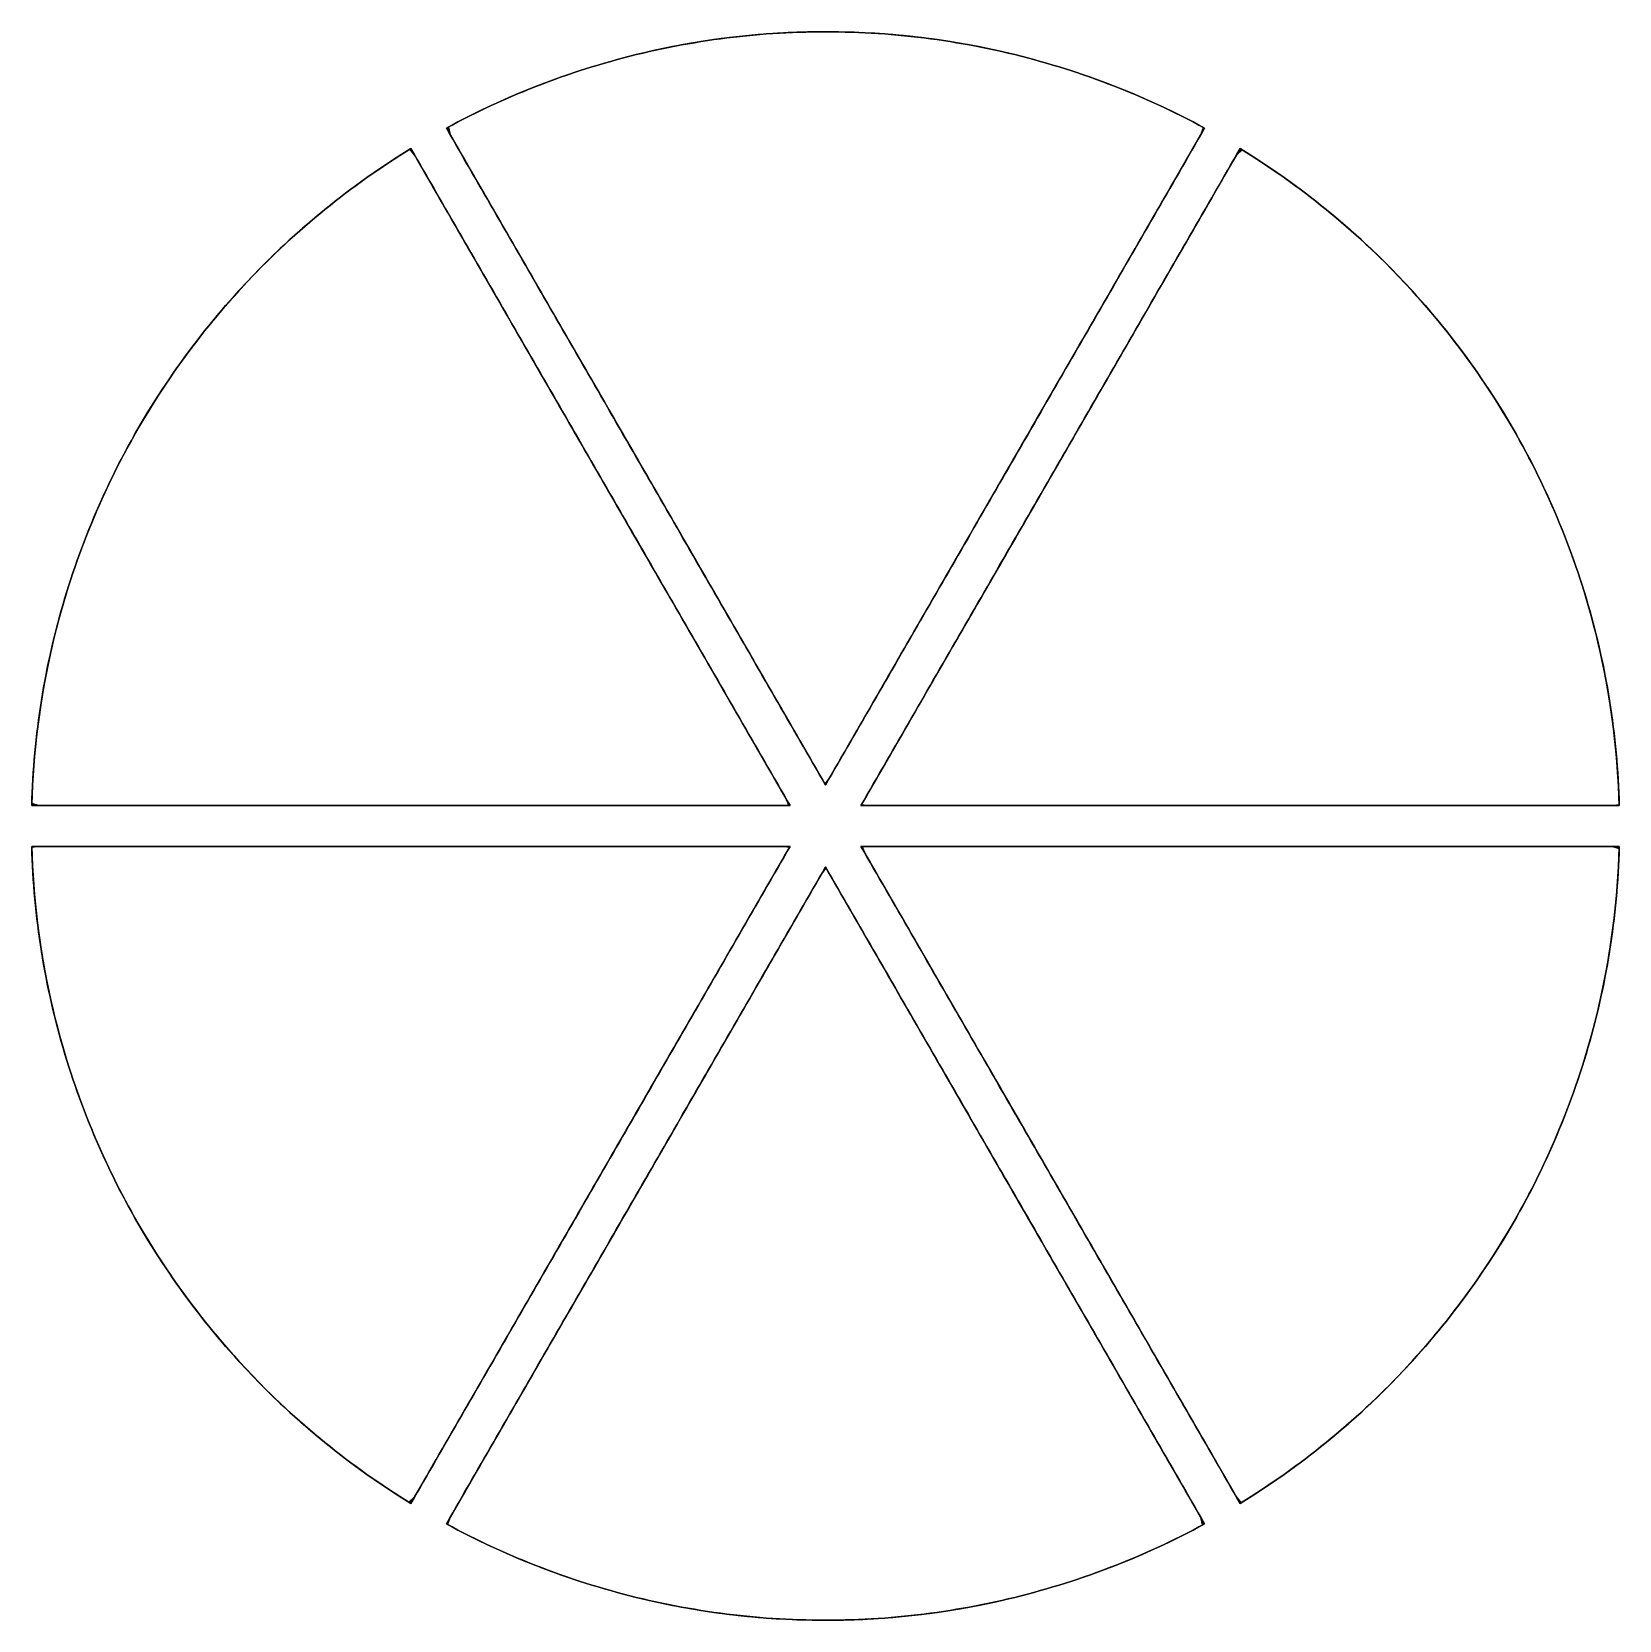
# Model space of a CAD drawing. Header units: millimetres. Extents: x -500 to 500, y -500 to 500.
import ezdxf

# ---------------------------------------------------------------- set-up
doc = ezdxf.new("R2010")
doc.units = ezdxf.units.MM
doc.layers.add('CUT', color=7, linetype='Continuous')

msp = doc.modelspace()

# ---------------------------------------------------------------- linework, layer by layer
at = {"layer": 'CUT'}
for points in [[(-238.745, 439.319), (-235.092, 441.284), (-231.423, 443.22), (-227.737, 445.124), (-224.037, 446.998), (-220.32, 448.842), (-216.589, 450.654), (-212.842, 452.436), (-209.081, 454.186), (-205.306, 455.905), (-201.516, 457.593), (-197.713, 459.249), (-193.896, 460.873), (-190.066, 462.466), (-186.222, 464.027), (-182.366, 465.556), (-178.497, 467.053), (-174.616, 468.518), (-170.723, 469.951), (-166.818, 471.351), (-162.901, 472.719), (-158.974, 474.054), (-155.035, 475.357), (-151.086, 476.627), (-147.126, 477.864), (-143.157, 479.068), (-139.177, 480.239), (-135.188, 481.377), (-131.189, 482.482), (-127.182, 483.554), (-123.166, 484.593), (-119.141, 485.598), (-115.108, 486.57), (-111.067, 487.508), (-107.019, 488.413), (-102.963, 489.284), (-98.9, 490.121), (-94.83, 490.925), (-90.754, 491.695), (-86.671, 492.431), (-82.582, 493.133), (-78.488, 493.801), (-74.389, 494.435), (-70.284, 495.036), (-66.174, 495.602), (-62.06, 496.134), (-57.942, 496.631), (-53.82, 497.095), (-49.693, 497.524), (-45.564, 497.92), (-41.431, 498.28), (-37.296, 498.607), (-33.158, 498.899), (-29.017, 499.157), (-24.875, 499.381), (-20.731, 499.57), (-16.585, 499.725), (-12.439, 499.845), (-8.291, 499.931), (-4.143, 499.983), (0.005, 500), (4.153, 499.983), (8.301, 499.931), (12.449, 499.845), (16.595, 499.725), (20.741, 499.57), (24.885, 499.38), (29.027, 499.157), (33.168, 498.899), (37.306, 498.606), (41.441, 498.28), (45.574, 497.919), (49.703, 497.523), (53.829, 497.094), (57.952, 496.63), (62.07, 496.132), (66.184, 495.6), (70.294, 495.034), (74.399, 494.434), (78.498, 493.8), (82.592, 493.131), (86.681, 492.429), (90.763, 491.693), (94.84, 490.923), (98.909, 490.119), (102.972, 489.282), (107.028, 488.411), (111.077, 487.506), (115.118, 486.567), (119.151, 485.596), (123.175, 484.59), (127.192, 483.552), (131.199, 482.48), (135.197, 481.375), (139.187, 480.236), (143.166, 479.065), (147.136, 477.861), (151.096, 476.624), (155.045, 475.354), (158.983, 474.051), (162.911, 472.716), (166.827, 471.348), (170.732, 469.947), (174.625, 468.515), (178.506, 467.05), (182.375, 465.553), (186.231, 464.024), (190.075, 462.463), (193.905, 460.87), (197.722, 459.245), (201.526, 457.589), (205.315, 455.901), (209.09, 454.182), (212.851, 452.431), (216.598, 450.65), (220.329, 448.837), (224.046, 446.994), (227.746, 445.12), (231.432, 443.215), (235.101, 441.28), (238.745, 439.319), (235.092, 441.284), (231.423, 443.22), (227.737, 445.124), (224.037, 446.998), (220.32, 448.842), (216.589, 450.654), (212.842, 452.436), (209.081, 454.186), (205.306, 455.905), (201.516, 457.593), (197.713, 459.249), (193.896, 460.873), (190.066, 462.466), (186.222, 464.027), (182.366, 465.556), (178.497, 467.053), (174.616, 468.518), (170.723, 469.951), (166.818, 471.351), (162.901, 472.719), (158.974, 474.054), (155.035, 475.357), (151.086, 476.627), (147.126, 477.864), (143.157, 479.068), (139.177, 480.239), (135.188, 481.377), (131.189, 482.482), (127.182, 483.554), (123.166, 484.593), (119.141, 485.598), (115.108, 486.57), (111.067, 487.508), (107.019, 488.413), (102.963, 489.284), (98.9, 490.121), (94.83, 490.925), (90.754, 491.695), (86.671, 492.431), (82.582, 493.133), (78.488, 493.801), (74.389, 494.435), (70.284, 495.036), (66.174, 495.602), (62.06, 496.134), (57.942, 496.631), (53.82, 497.095), (49.693, 497.524), (45.564, 497.92), (41.431, 498.28), (37.296, 498.607), (33.158, 498.899), (29.017, 499.157), (24.875, 499.381), (20.731, 499.57), (16.585, 499.725), (12.439, 499.845), (8.291, 499.931), (4.143, 499.983), (-0.005, 500), (-4.153, 499.983), (-8.301, 499.931), (-12.449, 499.845), (-16.595, 499.725), (-20.741, 499.57), (-24.885, 499.38), (-29.027, 499.157), (-33.168, 498.899), (-37.306, 498.606), (-41.441, 498.28), (-45.574, 497.919), (-49.703, 497.523), (-53.829, 497.094), (-57.952, 496.63), (-62.07, 496.132), (-66.184, 495.6), (-70.294, 495.034), (-74.399, 494.434), (-78.498, 493.8), (-82.592, 493.131), (-86.681, 492.429), (-90.763, 491.693), (-94.84, 490.923), (-98.909, 490.119), (-102.972, 489.282), (-107.028, 488.411), (-111.077, 487.506), (-115.118, 486.567), (-119.151, 485.596), (-123.175, 484.59), (-127.192, 483.552), (-131.199, 482.48), (-135.197, 481.375), (-139.187, 480.236), (-143.166, 479.065), (-147.136, 477.861), (-151.096, 476.624), (-155.045, 475.354), (-158.983, 474.051), (-162.911, 472.716), (-166.827, 471.348), (-170.732, 469.947), (-174.625, 468.515), (-178.506, 467.05), (-182.375, 465.553), (-186.231, 464.024), (-190.075, 462.463), (-193.905, 460.87), (-197.722, 459.245), (-201.526, 457.589), (-205.315, 455.901), (-209.09, 454.182), (-212.851, 452.431), (-216.598, 450.65), (-220.329, 448.837), (-224.046, 446.994), (-227.746, 445.12), (-231.432, 443.215), (-235.101, 441.28), (-238.745, 439.319)], [(0, 25.8), (3.027, 31.042), (6.053, 36.285), (9.08, 41.527), (12.106, 46.769), (15.133, 52.011), (18.16, 57.254), (21.186, 62.496), (24.213, 67.738), (27.24, 72.98), (30.266, 78.223), (33.293, 83.465), (36.319, 88.707), (39.346, 93.949), (42.373, 99.192), (45.399, 104.434), (48.426, 109.676), (51.452, 114.918), (54.479, 120.161), (57.506, 125.403), (60.532, 130.645), (63.559, 135.887), (66.586, 141.13), (69.612, 146.372), (72.639, 151.614), (75.665, 156.856), (78.692, 162.099), (81.719, 167.341), (84.745, 172.583), (87.772, 177.825), (90.799, 183.068), (93.825, 188.31), (96.852, 193.552), (99.878, 198.794), (102.905, 204.037), (105.932, 209.279), (108.958, 214.521), (111.985, 219.763), (115.011, 225.006), (118.038, 230.248), (121.065, 235.49), (124.091, 240.732), (127.118, 245.975), (130.145, 251.217), (133.171, 256.459), (136.198, 261.701), (139.224, 266.944), (142.251, 272.186), (145.278, 277.428), (148.304, 282.67), (151.331, 287.913), (154.357, 293.155), (157.384, 298.397), (160.411, 303.639), (163.437, 308.882), (166.464, 314.124), (169.491, 319.366), (172.517, 324.608), (175.544, 329.851), (178.57, 335.093), (181.597, 340.335), (184.624, 345.578), (187.65, 350.82), (190.677, 356.062), (193.703, 361.304), (196.73, 366.547), (199.757, 371.789), (202.783, 377.031), (205.81, 382.273), (208.837, 387.516), (211.863, 392.758), (214.89, 398), (217.916, 403.242), (220.943, 408.485), (223.97, 413.727), (226.996, 418.969), (230.023, 424.211), (233.05, 429.454), (236.076, 434.696), (238.116, 439.66), (232.776, 442.51), (227.402, 445.296), (221.995, 448.016), (216.555, 450.671), (211.083, 453.259), (205.58, 455.782), (200.047, 458.237), (194.485, 460.625), (188.894, 462.946), (183.276, 465.199), (177.631, 467.383), (171.96, 469.5), (166.263, 471.547), (160.542, 473.525), (154.798, 475.434), (149.031, 477.273), (143.242, 479.042), (137.432, 480.741), (131.602, 482.37), (125.753, 483.928), (119.885, 485.415), (114, 486.831), (108.098, 488.175), (102.18, 489.448), (96.247, 490.649), (90.3, 491.778), (84.34, 492.835), (78.368, 493.82), (72.384, 494.733), (66.389, 495.573), (60.385, 496.34), (54.371, 497.035), (48.35, 497.657), (42.322, 498.206), (36.287, 498.681), (30.248, 499.084), (24.203, 499.414), (18.156, 499.67), (12.105, 499.853), (6.053, 499.963), (0, 500), (-6.053, 499.963), (-12.105, 499.853), (-18.156, 499.67), (-24.203, 499.414), (-30.248, 499.084), (-36.287, 498.681), (-42.322, 498.206), (-48.35, 497.657), (-54.371, 497.035), (-60.385, 496.34), (-66.389, 495.573), (-72.384, 494.733), (-78.368, 493.82), (-84.34, 492.835), (-90.3, 491.778), (-96.247, 490.649), (-102.18, 489.448), (-108.098, 488.175), (-114, 486.831), (-119.885, 485.415), (-125.753, 483.928), (-131.602, 482.37), (-137.432, 480.741), (-143.242, 479.042), (-149.031, 477.273), (-154.798, 475.434), (-160.542, 473.525), (-166.263, 471.547), (-171.96, 469.5), (-177.631, 467.383), (-183.276, 465.199), (-188.894, 462.946), (-194.485, 460.625), (-200.047, 458.237), (-205.58, 455.782), (-211.083, 453.259), (-216.555, 450.671), (-221.995, 448.016), (-227.402, 445.296), (-232.776, 442.51), (-238.116, 439.66), (-236.076, 434.696), (-233.05, 429.454), (-230.023, 424.211), (-226.996, 418.969), (-223.97, 413.727), (-220.943, 408.485), (-217.916, 403.242), (-214.89, 398), (-211.863, 392.758), (-208.837, 387.516), (-205.81, 382.273), (-202.783, 377.031), (-199.757, 371.789), (-196.73, 366.547), (-193.703, 361.304), (-190.677, 356.062), (-187.65, 350.82), (-184.624, 345.578), (-181.597, 340.335), (-178.57, 335.093), (-175.544, 329.851), (-172.517, 324.608), (-169.491, 319.366), (-166.464, 314.124), (-163.437, 308.882), (-160.411, 303.639), (-157.384, 298.397), (-154.357, 293.155), (-151.331, 287.913), (-148.304, 282.67), (-145.278, 277.428), (-142.251, 272.186), (-139.224, 266.944), (-136.198, 261.701), (-133.171, 256.459), (-130.145, 251.217), (-127.118, 245.975), (-124.091, 240.732), (-121.065, 235.49), (-118.038, 230.248), (-115.011, 225.006), (-111.985, 219.763), (-108.958, 214.521), (-105.932, 209.279), (-102.905, 204.037), (-99.878, 198.794), (-96.852, 193.552), (-93.825, 188.31), (-90.799, 183.068), (-87.772, 177.825), (-84.745, 172.583), (-81.719, 167.341), (-78.692, 162.099), (-75.665, 156.856), (-72.639, 151.614), (-69.612, 146.372), (-66.586, 141.13), (-63.559, 135.887), (-60.532, 130.645), (-57.506, 125.403), (-54.479, 120.161), (-51.452, 114.918), (-48.426, 109.676), (-45.399, 104.434), (-42.373, 99.192), (-39.346, 93.949), (-36.319, 88.707), (-33.293, 83.465), (-30.266, 78.223), (-27.24, 72.98), (-24.213, 67.738), (-21.186, 62.496), (-18.16, 57.254), (-15.133, 52.011), (-12.106, 46.769), (-9.08, 41.527), (-6.053, 36.285), (-3.027, 31.042), (0, 25.8)], [(238.745, 439.319), (233.409, 442.177), (228.039, 444.97), (222.635, 447.698), (217.199, 450.36), (211.731, 452.957), (206.232, 455.487), (200.703, 457.95), (195.144, 460.346), (189.557, 462.675), (183.941, 464.936), (178.299, 467.129), (172.631, 469.253), (166.938, 471.309), (161.22, 473.295), (155.478, 475.212), (149.714, 477.06), (143.927, 478.837), (138.12, 480.544), (132.292, 482.181), (126.445, 483.747), (120.58, 485.243), (114.696, 486.667), (108.796, 488.02), (102.88, 489.301), (96.949, 490.511), (91.004, 491.649), (85.045, 492.714), (79.074, 493.708), (73.091, 494.629), (67.098, 495.477), (61.095, 496.253), (55.082, 496.957), (49.062, 497.587), (43.035, 498.145), (37.001, 498.629), (30.962, 499.04), (24.918, 499.379), (18.871, 499.644), (12.82, 499.836), (6.768, 499.954), (0.715, 499.999), (-5.338, 499.972), (-11.39, 499.87), (-17.441, 499.696), (-23.489, 499.448), (-29.534, 499.127), (-35.574, 498.733), (-41.609, 498.266), (-47.638, 497.725), (-53.66, 497.112), (-59.674, 496.426), (-65.68, 495.667), (-71.676, 494.836), (-77.661, 493.932), (-83.635, 492.956), (-89.597, 491.907), (-95.545, 490.786), (-101.48, 489.594), (-107.399, 488.329), (-113.303, 486.993), (-119.191, 485.586), (-125.06, 484.107), (-130.912, 482.558), (-136.744, 480.938), (-142.557, 479.247), (-148.348, 477.486), (-154.118, 475.655), (-159.865, 473.754), (-165.588, 471.784), (-171.288, 469.745), (-176.962, 467.637), (-182.61, 465.461), (-188.232, 463.216), (-193.826, 460.903), (-199.391, 458.523), (-204.928, 456.075), (-210.434, 453.561), (-215.91, 450.98), (-221.353, 448.333), (-226.765, 445.621), (-232.143, 442.843), (-237.487, 440), (-236.434, 435.315), (-233.407, 430.073), (-230.381, 424.831), (-227.354, 419.589), (-224.327, 414.346), (-221.301, 409.104), (-218.274, 403.862), (-215.247, 398.62), (-212.221, 393.377), (-209.194, 388.135), (-206.168, 382.893), (-203.141, 377.651), (-200.114, 372.408), (-197.088, 367.166), (-194.061, 361.924), (-191.035, 356.682), (-188.008, 351.439), (-184.981, 346.197), (-181.955, 340.955), (-178.928, 335.713), (-175.901, 330.47), (-172.875, 325.228), (-169.848, 319.986), (-166.822, 314.744), (-163.795, 309.501), (-160.768, 304.259), (-157.742, 299.017), (-154.715, 293.774), (-151.689, 288.532), (-148.662, 283.29), (-145.635, 278.048), (-142.609, 272.805), (-139.582, 267.563), (-136.555, 262.321), (-133.529, 257.079), (-130.502, 251.836), (-127.476, 246.594), (-124.449, 241.352), (-121.422, 236.11), (-118.396, 230.867), (-115.369, 225.625), (-112.343, 220.383), (-109.316, 215.141), (-106.289, 209.898), (-103.263, 204.656), (-100.236, 199.414), (-97.209, 194.172), (-94.183, 188.929), (-91.156, 183.687), (-88.13, 178.445), (-85.103, 173.203), (-82.076, 167.96), (-79.05, 162.718), (-76.023, 157.476), (-72.996, 152.234), (-69.97, 146.991), (-66.943, 141.749), (-63.917, 136.507), (-60.89, 131.265), (-57.863, 126.022), (-54.837, 120.78), (-51.81, 115.538), (-48.784, 110.296), (-45.757, 105.053), (-42.73, 99.811), (-39.704, 94.569), (-36.677, 89.327), (-33.65, 84.084), (-30.624, 78.842), (-27.597, 73.6), (-24.571, 68.358), (-21.544, 63.115), (-18.517, 57.873), (-15.491, 52.631), (-12.464, 47.389), (-9.438, 42.146), (-6.411, 36.904), (-3.384, 31.662), (-0.358, 26.42), (2.669, 30.423), (5.696, 35.665), (8.722, 40.907), (11.749, 46.149), (14.775, 51.392), (17.802, 56.634), (20.829, 61.876), (23.855, 67.119), (26.882, 72.361), (29.908, 77.603), (32.935, 82.845), (35.962, 88.088), (38.988, 93.33), (42.015, 98.572), (45.042, 103.814), (48.068, 109.057), (51.095, 114.299), (54.121, 119.541), (57.148, 124.783), (60.175, 130.026), (63.201, 135.268), (66.228, 140.51), (69.255, 145.752), (72.281, 150.995), (75.308, 156.237), (78.334, 161.479), (81.361, 166.721), (84.388, 171.964), (87.414, 177.206), (90.441, 182.448), (93.467, 187.69), (96.494, 192.933), (99.521, 198.175), (102.547, 203.417), (105.574, 208.659), (108.601, 213.902), (111.627, 219.144), (114.654, 224.386), (117.68, 229.628), (120.707, 234.871), (123.734, 240.113), (126.76, 245.355), (129.787, 250.597), (132.813, 255.84), (135.84, 261.082), (138.867, 266.324), (141.893, 271.566), (144.92, 276.809), (147.947, 282.051), (150.973, 287.293), (154, 292.535), (157.026, 297.778), (160.053, 303.02), (163.08, 308.262), (166.106, 313.504), (169.133, 318.747), (172.159, 323.989), (175.186, 329.231), (178.213, 334.473), (181.239, 339.716), (184.266, 344.958), (187.293, 350.2), (190.319, 355.442), (193.346, 360.685), (196.372, 365.927), (199.399, 371.169), (202.426, 376.412), (205.452, 381.654), (208.479, 386.896), (211.506, 392.138), (214.532, 397.381), (217.559, 402.623), (220.585, 407.865), (223.612, 413.107), (226.639, 418.35), (229.665, 423.592), (232.692, 428.834), (235.718, 434.076), (238.745, 439.319)], [(-238.745, 439.319), (-236.76, 435.881), (-234.771, 432.435), (-232.781, 428.989), (-230.792, 425.543), (-228.802, 422.097), (-226.813, 418.651), (-224.823, 415.205), (-222.833, 411.759), (-220.844, 408.313), (-218.854, 404.867), (-216.865, 401.421), (-214.875, 397.975), (-212.885, 394.528), (-210.896, 391.082), (-208.906, 387.636), (-206.917, 384.19), (-204.927, 380.744), (-202.938, 377.298), (-200.948, 373.852), (-198.958, 370.406), (-196.969, 366.96), (-194.979, 363.514), (-192.99, 360.068), (-191, 356.622), (-189.01, 353.176), (-187.021, 349.73), (-185.031, 346.284), (-183.042, 342.838), (-181.052, 339.391), (-179.063, 335.945), (-177.073, 332.499), (-175.083, 329.053), (-173.094, 325.607), (-171.104, 322.161), (-169.115, 318.715), (-167.125, 315.269), (-165.135, 311.823), (-163.146, 308.377), (-161.156, 304.931), (-159.167, 301.485), (-157.177, 298.039), (-155.188, 294.593), (-153.198, 291.147), (-151.208, 287.701), (-149.219, 284.255), (-147.229, 280.808), (-145.24, 277.362), (-143.25, 273.916), (-141.26, 270.47), (-139.271, 267.024), (-137.281, 263.578), (-135.292, 260.132), (-133.302, 256.686), (-131.313, 253.24), (-129.323, 249.794), (-127.333, 246.348), (-125.344, 242.902), (-123.354, 239.456), (-121.365, 236.01), (-119.375, 232.564), (-117.385, 229.118), (-115.396, 225.671), (-113.406, 222.225), (-111.417, 218.779), (-109.427, 215.333), (-107.438, 211.887), (-105.448, 208.441), (-103.458, 204.995), (-101.469, 201.549), (-99.479, 198.103), (-97.49, 194.657), (-95.5, 191.211), (-93.51, 187.765), (-91.521, 184.319), (-89.531, 180.873), (-87.542, 177.427), (-85.552, 173.981), (-83.563, 170.535), (-81.573, 167.088), (-79.583, 163.642), (-77.594, 160.196), (-75.604, 156.75), (-73.615, 153.304), (-71.625, 149.858), (-69.635, 146.412), (-67.646, 142.966), (-65.656, 139.52), (-63.667, 136.074), (-61.677, 132.628), (-59.688, 129.182), (-57.698, 125.736), (-55.708, 122.29), (-53.719, 118.844), (-51.729, 115.398), (-49.74, 111.952), (-47.75, 108.505), (-45.76, 105.059), (-43.771, 101.613), (-41.781, 98.167), (-39.792, 94.721), (-37.802, 91.275), (-35.813, 87.829), (-33.823, 84.383), (-31.833, 80.937), (-29.844, 77.491), (-27.854, 74.045), (-25.865, 70.599), (-23.875, 67.153), (-21.885, 63.707), (-19.896, 60.261), (-17.906, 56.815), (-15.917, 53.368), (-13.927, 49.922), (-11.938, 46.476), (-9.948, 43.03), (-7.958, 39.584), (-5.969, 36.138), (-3.979, 32.692), (-1.99, 29.246), (0, 25.8), (-1.985, 29.237), (-3.974, 32.683), (-5.964, 36.13), (-7.953, 39.576), (-9.943, 43.022), (-11.933, 46.468), (-13.922, 49.914), (-15.912, 53.36), (-17.901, 56.806), (-19.891, 60.252), (-21.88, 63.698), (-23.87, 67.144), (-25.86, 70.59), (-27.849, 74.036), (-29.839, 77.482), (-31.828, 80.928), (-33.818, 84.374), (-35.808, 87.82), (-37.797, 91.266), (-39.787, 94.713), (-41.776, 98.159), (-43.766, 101.605), (-45.755, 105.051), (-47.745, 108.497), (-49.735, 111.943), (-51.724, 115.389), (-53.714, 118.835), (-55.703, 122.281), (-57.693, 125.727), (-59.683, 129.173), (-61.672, 132.619), (-63.662, 136.065), (-65.651, 139.511), (-67.641, 142.957), (-69.63, 146.403), (-71.62, 149.85), (-73.61, 153.296), (-75.599, 156.742), (-77.589, 160.188), (-79.578, 163.634), (-81.568, 167.08), (-83.558, 170.526), (-85.547, 173.972), (-87.537, 177.418), (-89.526, 180.864), (-91.516, 184.31), (-93.505, 187.756), (-95.495, 191.202), (-97.485, 194.648), (-99.474, 198.094), (-101.464, 201.54), (-103.453, 204.986), (-105.443, 208.433), (-107.433, 211.879), (-109.422, 215.325), (-111.412, 218.771), (-113.401, 222.217), (-115.391, 225.663), (-117.38, 229.109), (-119.37, 232.555), (-121.36, 236.001), (-123.349, 239.447), (-125.339, 242.893), (-127.328, 246.339), (-129.318, 249.785), (-131.308, 253.231), (-133.297, 256.677), (-135.287, 260.123), (-137.276, 263.569), (-139.266, 267.016), (-141.255, 270.462), (-143.245, 273.908), (-145.235, 277.354), (-147.224, 280.8), (-149.214, 284.246), (-151.203, 287.692), (-153.193, 291.138), (-155.183, 294.584), (-157.172, 298.03), (-159.162, 301.476), (-161.151, 304.922), (-163.141, 308.368), (-165.13, 311.814), (-167.12, 315.26), (-169.11, 318.706), (-171.099, 322.153), (-173.089, 325.599), (-175.078, 329.045), (-177.068, 332.491), (-179.058, 335.937), (-181.047, 339.383), (-183.037, 342.829), (-185.026, 346.275), (-187.016, 349.721), (-189.005, 353.167), (-190.995, 356.613), (-192.985, 360.059), (-194.974, 363.505), (-196.964, 366.951), (-198.953, 370.397), (-200.943, 373.843), (-202.933, 377.289), (-204.922, 380.736), (-206.912, 384.182), (-208.901, 387.628), (-210.891, 391.074), (-212.88, 394.52), (-214.87, 397.966), (-216.86, 401.412), (-218.849, 404.858), (-220.839, 408.304), (-222.828, 411.75), (-224.818, 415.196), (-226.808, 418.642), (-228.797, 422.088), (-230.787, 425.534), (-232.776, 428.98), (-234.766, 432.426), (-236.755, 435.873), (-238.745, 439.319)], [(0, 25.8), (1.985, 29.237), (3.974, 32.683), (5.964, 36.13), (7.953, 39.576), (9.943, 43.022), (11.933, 46.468), (13.922, 49.914), (15.912, 53.36), (17.901, 56.806), (19.891, 60.252), (21.88, 63.698), (23.87, 67.144), (25.86, 70.59), (27.849, 74.036), (29.839, 77.482), (31.828, 80.928), (33.818, 84.374), (35.808, 87.82), (37.797, 91.266), (39.787, 94.713), (41.776, 98.159), (43.766, 101.605), (45.755, 105.051), (47.745, 108.497), (49.735, 111.943), (51.724, 115.389), (53.714, 118.835), (55.703, 122.281), (57.693, 125.727), (59.683, 129.173), (61.672, 132.619), (63.662, 136.065), (65.651, 139.511), (67.641, 142.957), (69.63, 146.403), (71.62, 149.85), (73.61, 153.296), (75.599, 156.742), (77.589, 160.188), (79.578, 163.634), (81.568, 167.08), (83.558, 170.526), (85.547, 173.972), (87.537, 177.418), (89.526, 180.864), (91.516, 184.31), (93.505, 187.756), (95.495, 191.202), (97.485, 194.648), (99.474, 198.094), (101.464, 201.54), (103.453, 204.986), (105.443, 208.433), (107.433, 211.879), (109.422, 215.325), (111.412, 218.771), (113.401, 222.217), (115.391, 225.663), (117.38, 229.109), (119.37, 232.555), (121.36, 236.001), (123.349, 239.447), (125.339, 242.893), (127.328, 246.339), (129.318, 249.785), (131.308, 253.231), (133.297, 256.677), (135.287, 260.123), (137.276, 263.569), (139.266, 267.016), (141.255, 270.462), (143.245, 273.908), (145.235, 277.354), (147.224, 280.8), (149.214, 284.246), (151.203, 287.692), (153.193, 291.138), (155.183, 294.584), (157.172, 298.03), (159.162, 301.476), (161.151, 304.922), (163.141, 308.368), (165.13, 311.814), (167.12, 315.26), (169.11, 318.706), (171.099, 322.153), (173.089, 325.599), (175.078, 329.045), (177.068, 332.491), (179.058, 335.937), (181.047, 339.383), (183.037, 342.829), (185.026, 346.275), (187.016, 349.721), (189.005, 353.167), (190.995, 356.613), (192.985, 360.059), (194.974, 363.505), (196.964, 366.951), (198.953, 370.397), (200.943, 373.843), (202.933, 377.289), (204.922, 380.736), (206.912, 384.182), (208.901, 387.628), (210.891, 391.074), (212.88, 394.52), (214.87, 397.966), (216.86, 401.412), (218.849, 404.858), (220.839, 408.304), (222.828, 411.75), (224.818, 415.196), (226.808, 418.642), (228.797, 422.088), (230.787, 425.534), (232.776, 428.98), (234.766, 432.426), (236.755, 435.873), (238.745, 439.319), (236.76, 435.881), (234.771, 432.435), (232.781, 428.989), (230.792, 425.543), (228.802, 422.097), (226.813, 418.651), (224.823, 415.205), (222.833, 411.759), (220.844, 408.313), (218.854, 404.867), (216.865, 401.421), (214.875, 397.975), (212.885, 394.528), (210.896, 391.082), (208.906, 387.636), (206.917, 384.19), (204.927, 380.744), (202.938, 377.298), (200.948, 373.852), (198.958, 370.406), (196.969, 366.96), (194.979, 363.514), (192.99, 360.068), (191, 356.622), (189.01, 353.176), (187.021, 349.73), (185.031, 346.284), (183.042, 342.838), (181.052, 339.391), (179.063, 335.945), (177.073, 332.499), (175.083, 329.053), (173.094, 325.607), (171.104, 322.161), (169.115, 318.715), (167.125, 315.269), (165.135, 311.823), (163.146, 308.377), (161.156, 304.931), (159.167, 301.485), (157.177, 298.039), (155.188, 294.593), (153.198, 291.147), (151.208, 287.701), (149.219, 284.255), (147.229, 280.808), (145.24, 277.362), (143.25, 273.916), (141.26, 270.47), (139.271, 267.024), (137.281, 263.578), (135.292, 260.132), (133.302, 256.686), (131.313, 253.24), (129.323, 249.794), (127.333, 246.348), (125.344, 242.902), (123.354, 239.456), (121.365, 236.01), (119.375, 232.564), (117.385, 229.118), (115.396, 225.671), (113.406, 222.225), (111.417, 218.779), (109.427, 215.333), (107.438, 211.887), (105.448, 208.441), (103.458, 204.995), (101.469, 201.549), (99.479, 198.103), (97.49, 194.657), (95.5, 191.211), (93.51, 187.765), (91.521, 184.319), (89.531, 180.873), (87.542, 177.427), (85.552, 173.981), (83.563, 170.535), (81.573, 167.088), (79.583, 163.642), (77.594, 160.196), (75.604, 156.75), (73.615, 153.304), (71.625, 149.858), (69.635, 146.412), (67.646, 142.966), (65.656, 139.52), (63.667, 136.074), (61.677, 132.628), (59.688, 129.182), (57.698, 125.736), (55.708, 122.29), (53.719, 118.844), (51.729, 115.398), (49.74, 111.952), (47.75, 108.505), (45.76, 105.059), (43.771, 101.613), (41.781, 98.167), (39.792, 94.721), (37.802, 91.275), (35.813, 87.829), (33.823, 84.383), (31.833, 80.937), (29.844, 77.491), (27.854, 74.045), (25.865, 70.599), (23.875, 67.153), (21.885, 63.707), (19.896, 60.261), (17.906, 56.815), (15.917, 53.368), (13.927, 49.922), (11.938, 46.476), (9.948, 43.03), (7.958, 39.584), (5.969, 36.138), (3.979, 32.692), (1.99, 29.246), (0, 25.8)], [(-499.834, 12.9), (-499.709, 17.047), (-499.551, 21.192), (-499.358, 25.336), (-499.13, 29.478), (-498.869, 33.618), (-498.572, 37.756), (-498.242, 41.891), (-497.877, 46.023), (-497.478, 50.152), (-497.045, 54.278), (-496.578, 58.4), (-496.076, 62.518), (-495.54, 66.632), (-494.97, 70.741), (-494.367, 74.845), (-493.729, 78.944), (-493.057, 83.037), (-492.351, 87.125), (-491.611, 91.207), (-490.837, 95.283), (-490.03, 99.352), (-489.189, 103.414), (-488.314, 107.469), (-487.405, 111.517), (-486.463, 115.557), (-485.488, 119.589), (-484.479, 123.613), (-483.437, 127.628), (-482.361, 131.634), (-481.253, 135.632), (-480.111, 139.62), (-478.936, 143.599), (-477.728, 147.567), (-476.487, 151.526), (-475.214, 155.474), (-473.907, 159.411), (-472.568, 163.337), (-471.197, 167.253), (-469.793, 171.156), (-468.357, 175.048), (-466.888, 178.928), (-465.388, 182.795), (-463.855, 186.65), (-462.291, 190.492), (-460.694, 194.321), (-459.066, 198.137), (-457.407, 201.938), (-455.716, 205.726), (-453.993, 209.5), (-452.239, 213.26), (-450.454, 217.004), (-448.638, 220.734), (-446.792, 224.449), (-444.914, 228.148), (-443.006, 231.831), (-441.067, 235.499), (-439.098, 239.15), (-437.099, 242.785), (-435.07, 246.403), (-433.01, 250.004), (-430.921, 253.588), (-428.802, 257.155), (-426.654, 260.704), (-424.476, 264.234), (-422.27, 267.747), (-420.034, 271.241), (-417.769, 274.717), (-415.475, 278.173), (-413.153, 281.611), (-410.802, 285.029), (-408.423, 288.427), (-406.016, 291.806), (-403.581, 295.165), (-401.118, 298.503), (-398.628, 301.821), (-396.11, 305.117), (-393.565, 308.393), (-390.993, 311.648), (-388.394, 314.881), (-385.768, 318.093), (-383.116, 321.282), (-380.437, 324.45), (-377.732, 327.595), (-375.001, 330.718), (-372.244, 333.818), (-369.462, 336.895), (-366.654, 339.948), (-363.821, 342.979), (-360.963, 345.985), (-358.08, 348.968), (-355.172, 351.927), (-352.24, 354.862), (-349.284, 357.772), (-346.304, 360.657), (-343.3, 363.518), (-340.272, 366.354), (-337.22, 369.164), (-334.146, 371.95), (-331.049, 374.709), (-327.928, 377.443), (-324.786, 380.15), (-321.62, 382.832), (-318.433, 385.487), (-315.224, 388.116), (-311.993, 390.718), (-308.741, 393.293), (-305.467, 395.841), (-302.172, 398.362), (-298.857, 400.855), (-295.521, 403.321), (-292.164, 405.759), (-288.788, 408.169), (-285.391, 410.551), (-281.975, 412.904), (-278.54, 415.229), (-275.085, 417.526), (-271.612, 419.794), (-268.12, 422.033), (-264.609, 424.243), (-261.089, 426.419), (-264.617, 424.238), (-268.128, 422.028), (-271.62, 419.789), (-275.094, 417.521), (-278.548, 415.224), (-281.984, 412.899), (-285.4, 410.545), (-288.796, 408.163), (-292.172, 405.753), (-295.529, 403.315), (-298.865, 400.849), (-302.18, 398.356), (-305.475, 395.835), (-308.748, 393.287), (-312.001, 390.712), (-315.232, 388.11), (-318.441, 385.481), (-321.628, 382.826), (-324.793, 380.144), (-327.936, 377.436), (-331.056, 374.702), (-334.153, 371.943), (-337.228, 369.158), (-340.279, 366.347), (-343.307, 363.511), (-346.311, 360.65), (-349.291, 357.765), (-352.247, 354.855), (-355.179, 351.92), (-358.087, 348.961), (-360.97, 345.978), (-363.828, 342.971), (-366.661, 339.941), (-369.469, 336.887), (-372.251, 333.81), (-375.008, 330.71), (-377.739, 327.588), (-380.443, 324.442), (-383.122, 321.275), (-385.774, 318.085), (-388.4, 314.873), (-390.999, 311.64), (-393.571, 308.385), (-396.116, 305.11), (-398.634, 301.813), (-401.124, 298.495), (-403.587, 295.157), (-406.022, 291.798), (-408.429, 288.419), (-410.808, 285.021), (-413.159, 281.603), (-415.481, 278.165), (-417.774, 274.708), (-420.039, 271.233), (-422.275, 267.739), (-424.482, 264.226), (-426.659, 260.695), (-428.807, 257.146), (-430.926, 253.58), (-433.015, 249.996), (-435.074, 246.394), (-437.104, 242.776), (-439.103, 239.141), (-441.072, 235.49), (-443.01, 231.823), (-444.919, 228.139), (-446.796, 224.44), (-448.643, 220.725), (-450.459, 216.995), (-452.243, 213.251), (-453.997, 209.491), (-455.72, 205.717), (-457.411, 201.929), (-459.07, 198.127), (-460.698, 194.312), (-462.295, 190.483), (-463.859, 186.641), (-465.392, 182.786), (-466.892, 178.918), (-468.36, 175.039), (-469.797, 171.147), (-471.2, 167.243), (-472.572, 163.328), (-473.91, 159.402), (-475.217, 155.464), (-476.49, 151.516), (-477.731, 147.558), (-478.939, 143.589), (-480.113, 139.61), (-481.255, 135.622), (-482.364, 131.625), (-483.439, 127.618), (-484.481, 123.603), (-485.49, 119.579), (-486.466, 115.547), (-487.408, 111.507), (-488.316, 107.459), (-489.191, 103.404), (-490.032, 99.342), (-490.839, 95.273), (-491.613, 91.197), (-492.352, 87.115), (-493.058, 83.028), (-493.73, 78.934), (-494.368, 74.835), (-494.972, 70.731), (-495.542, 66.622), (-496.077, 62.508), (-496.579, 58.39), (-497.046, 54.268), (-497.479, 50.142), (-497.878, 46.013), (-498.243, 41.881), (-498.573, 37.746), (-498.869, 33.608), (-499.131, 29.468), (-499.358, 25.326), (-499.551, 21.182), (-499.71, 17.037), (-499.834, 12.9)], [(-22.343, 12.9), (-25.37, 18.142), (-28.397, 23.385), (-31.423, 28.627), (-34.45, 33.869), (-37.477, 39.111), (-40.503, 44.354), (-43.53, 49.596), (-46.556, 54.838), (-49.583, 60.08), (-52.61, 65.323), (-55.636, 70.565), (-58.663, 75.807), (-61.689, 81.049), (-64.716, 86.292), (-67.743, 91.534), (-70.769, 96.776), (-73.796, 102.018), (-76.823, 107.261), (-79.849, 112.503), (-82.876, 117.745), (-85.902, 122.987), (-88.929, 128.23), (-91.956, 133.472), (-94.982, 138.714), (-98.009, 143.956), (-101.035, 149.199), (-104.062, 154.441), (-107.089, 159.683), (-110.115, 164.925), (-113.142, 170.168), (-116.169, 175.41), (-119.195, 180.652), (-122.222, 185.894), (-125.248, 191.137), (-128.275, 196.379), (-131.302, 201.621), (-134.328, 206.863), (-137.355, 212.106), (-140.382, 217.348), (-143.408, 222.59), (-146.435, 227.832), (-149.461, 233.075), (-152.488, 238.317), (-155.515, 243.559), (-158.541, 248.801), (-161.568, 254.044), (-164.594, 259.286), (-167.621, 264.528), (-170.648, 269.77), (-173.674, 275.013), (-176.701, 280.255), (-179.728, 285.497), (-182.754, 290.739), (-185.781, 295.982), (-188.807, 301.224), (-191.834, 306.466), (-194.861, 311.708), (-197.887, 316.951), (-200.914, 322.193), (-203.94, 327.435), (-206.967, 332.678), (-209.994, 337.92), (-213.02, 343.162), (-216.047, 348.404), (-219.074, 353.647), (-222.1, 358.889), (-225.127, 364.131), (-228.153, 369.373), (-231.18, 374.616), (-234.207, 379.858), (-237.233, 385.1), (-240.26, 390.342), (-243.286, 395.585), (-246.313, 400.827), (-249.34, 406.069), (-252.366, 411.311), (-255.393, 416.554), (-258.42, 421.796), (-261.698, 426.045), (-266.837, 422.845), (-271.936, 419.584), (-276.996, 416.261), (-282.015, 412.877), (-286.993, 409.433), (-291.928, 405.928), (-296.821, 402.364), (-301.671, 398.742), (-306.476, 395.06), (-311.236, 391.321), (-315.951, 387.525), (-320.619, 383.671), (-325.24, 379.762), (-329.814, 375.796), (-334.339, 371.776), (-338.815, 367.701), (-343.242, 363.573), (-347.618, 359.391), (-351.944, 355.156), (-356.217, 350.869), (-360.439, 346.531), (-364.608, 342.142), (-368.723, 337.703), (-372.784, 333.214), (-376.791, 328.677), (-380.742, 324.091), (-384.638, 319.458), (-388.477, 314.778), (-392.259, 310.052), (-395.984, 305.281), (-399.651, 300.465), (-403.259, 295.604), (-406.808, 290.701), (-410.298, 285.755), (-413.727, 280.767), (-417.096, 275.737), (-420.403, 270.668), (-423.649, 265.558), (-426.833, 260.41), (-429.954, 255.224), (-433.013, 250), (-436.008, 244.74), (-438.938, 239.443), (-441.805, 234.112), (-444.607, 228.746), (-447.343, 223.347), (-450.015, 217.915), (-452.62, 212.451), (-455.159, 206.956), (-457.631, 201.43), (-460.036, 195.876), (-462.373, 190.292), (-464.643, 184.68), (-466.845, 179.042), (-468.978, 173.377), (-471.043, 167.687), (-473.038, 161.972), (-474.964, 156.233), (-476.821, 150.472), (-478.608, 144.688), (-480.324, 138.884), (-481.97, 133.059), (-483.546, 127.214), (-485.05, 121.351), (-486.484, 115.47), (-487.846, 109.572), (-489.137, 103.658), (-490.356, 97.729), (-491.503, 91.785), (-492.578, 85.828), (-493.581, 79.859), (-494.512, 73.878), (-495.37, 67.886), (-496.156, 61.884), (-496.868, 55.872), (-497.508, 49.853), (-498.076, 43.827), (-498.57, 37.794), (-498.991, 31.755), (-499.338, 25.712), (-499.613, 19.665), (-499.815, 13.615), (-494.496, 12.9), (-488.442, 12.9), (-482.389, 12.9), (-476.336, 12.9), (-470.283, 12.9), (-464.23, 12.9), (-458.176, 12.9), (-452.123, 12.9), (-446.07, 12.9), (-440.017, 12.9), (-433.963, 12.9), (-427.91, 12.9), (-421.857, 12.9), (-415.804, 12.9), (-409.75, 12.9), (-403.697, 12.9), (-397.644, 12.9), (-391.591, 12.9), (-385.537, 12.9), (-379.484, 12.9), (-373.431, 12.9), (-367.378, 12.9), (-361.325, 12.9), (-355.271, 12.9), (-349.218, 12.9), (-343.165, 12.9), (-337.112, 12.9), (-331.058, 12.9), (-325.005, 12.9), (-318.952, 12.9), (-312.899, 12.9), (-306.845, 12.9), (-300.792, 12.9), (-294.739, 12.9), (-288.686, 12.9), (-282.633, 12.9), (-276.579, 12.9), (-270.526, 12.9), (-264.473, 12.9), (-258.42, 12.9), (-252.366, 12.9), (-246.313, 12.9), (-240.26, 12.9), (-234.207, 12.9), (-228.153, 12.9), (-222.1, 12.9), (-216.047, 12.9), (-209.994, 12.9), (-203.94, 12.9), (-197.887, 12.9), (-191.834, 12.9), (-185.781, 12.9), (-179.728, 12.9), (-173.674, 12.9), (-167.621, 12.9), (-161.568, 12.9), (-155.515, 12.9), (-149.461, 12.9), (-143.408, 12.9), (-137.355, 12.9), (-131.302, 12.9), (-125.248, 12.9), (-119.195, 12.9), (-113.142, 12.9), (-107.089, 12.9), (-101.035, 12.9), (-94.982, 12.9), (-88.929, 12.9), (-82.876, 12.9), (-76.823, 12.9), (-70.769, 12.9), (-64.716, 12.9), (-58.663, 12.9), (-52.61, 12.9), (-46.556, 12.9), (-40.503, 12.9), (-34.45, 12.9), (-28.397, 12.9), (-22.343, 12.9)], [(-261.089, 426.419), (-266.232, 423.227), (-271.336, 419.972), (-276.4, 416.657), (-281.424, 413.28), (-286.407, 409.843), (-291.347, 406.346), (-296.245, 402.789), (-301.1, 399.173), (-305.91, 395.498), (-310.676, 391.766), (-315.396, 387.976), (-320.07, 384.13), (-324.696, 380.227), (-329.276, 376.268), (-333.807, 372.254), (-338.289, 368.186), (-342.721, 364.063), (-347.104, 359.888), (-351.435, 355.659), (-355.715, 351.378), (-359.943, 347.046), (-364.118, 342.663), (-368.239, 338.23), (-372.307, 333.747), (-376.32, 329.216), (-380.278, 324.636), (-384.18, 320.008), (-388.026, 315.334), (-391.815, 310.613), (-395.547, 305.847), (-399.221, 301.036), (-402.836, 296.181), (-406.392, 291.283), (-409.889, 286.341), (-413.325, 281.358), (-416.701, 276.334), (-420.016, 271.269), (-423.269, 266.164), (-426.46, 261.021), (-429.589, 255.839), (-432.655, 250.619), (-435.657, 245.363), (-438.595, 240.071), (-441.47, 234.744), (-444.279, 229.382), (-447.023, 223.987), (-449.702, 218.558), (-452.315, 213.098), (-454.862, 207.607), (-457.342, 202.085), (-459.755, 196.534), (-462.1, 190.953), (-464.378, 185.345), (-466.588, 179.71), (-468.73, 174.048), (-470.802, 168.361), (-472.806, 162.649), (-474.74, 156.913), (-476.605, 151.154), (-478.4, 145.373), (-480.125, 139.571), (-481.779, 133.748), (-483.363, 127.906), (-484.876, 122.045), (-486.318, 116.166), (-487.689, 110.27), (-488.988, 104.358), (-490.216, 98.43), (-491.371, 92.488), (-492.455, 86.533), (-493.467, 80.565), (-494.406, 74.585), (-495.272, 68.594), (-496.067, 62.593), (-496.788, 56.583), (-497.437, 50.565), (-498.012, 44.539), (-498.515, 38.507), (-498.945, 32.469), (-499.301, 26.426), (-499.584, 20.38), (-499.795, 14.33), (-495.211, 12.9), (-489.158, 12.9), (-483.105, 12.9), (-477.051, 12.9), (-470.998, 12.9), (-464.945, 12.9), (-458.892, 12.9), (-452.838, 12.9), (-446.785, 12.9), (-440.732, 12.9), (-434.679, 12.9), (-428.625, 12.9), (-422.572, 12.9), (-416.519, 12.9), (-410.466, 12.9), (-404.413, 12.9), (-398.359, 12.9), (-392.306, 12.9), (-386.253, 12.9), (-380.2, 12.9), (-374.146, 12.9), (-368.093, 12.9), (-362.04, 12.9), (-355.987, 12.9), (-349.933, 12.9), (-343.88, 12.9), (-337.827, 12.9), (-331.774, 12.9), (-325.721, 12.9), (-319.667, 12.9), (-313.614, 12.9), (-307.561, 12.9), (-301.508, 12.9), (-295.454, 12.9), (-289.401, 12.9), (-283.348, 12.9), (-277.295, 12.9), (-271.241, 12.9), (-265.188, 12.9), (-259.135, 12.9), (-253.082, 12.9), (-247.028, 12.9), (-240.975, 12.9), (-234.922, 12.9), (-228.869, 12.9), (-222.816, 12.9), (-216.762, 12.9), (-210.709, 12.9), (-204.656, 12.9), (-198.603, 12.9), (-192.549, 12.9), (-186.496, 12.9), (-180.443, 12.9), (-174.39, 12.9), (-168.336, 12.9), (-162.283, 12.9), (-156.23, 12.9), (-150.177, 12.9), (-144.124, 12.9), (-138.07, 12.9), (-132.017, 12.9), (-125.964, 12.9), (-119.911, 12.9), (-113.857, 12.9), (-107.804, 12.9), (-101.751, 12.9), (-95.698, 12.9), (-89.644, 12.9), (-83.591, 12.9), (-77.538, 12.9), (-71.485, 12.9), (-65.431, 12.9), (-59.378, 12.9), (-53.325, 12.9), (-47.272, 12.9), (-41.219, 12.9), (-35.165, 12.9), (-29.112, 12.9), (-23.059, 12.9), (-25.012, 17.523), (-28.039, 22.765), (-31.066, 28.007), (-34.092, 33.249), (-37.119, 38.492), (-40.145, 43.734), (-43.172, 48.976), (-46.199, 54.219), (-49.225, 59.461), (-52.252, 64.703), (-55.279, 69.945), (-58.305, 75.188), (-61.332, 80.43), (-64.358, 85.672), (-67.385, 90.914), (-70.412, 96.157), (-73.438, 101.399), (-76.465, 106.641), (-79.491, 111.883), (-82.518, 117.126), (-85.545, 122.368), (-88.571, 127.61), (-91.598, 132.852), (-94.625, 138.095), (-97.651, 143.337), (-100.678, 148.579), (-103.704, 153.821), (-106.731, 159.064), (-109.758, 164.306), (-112.784, 169.548), (-115.811, 174.79), (-118.838, 180.033), (-121.864, 185.275), (-124.891, 190.517), (-127.917, 195.759), (-130.944, 201.002), (-133.971, 206.244), (-136.997, 211.486), (-140.024, 216.728), (-143.05, 221.971), (-146.077, 227.213), (-149.104, 232.455), (-152.13, 237.697), (-155.157, 242.94), (-158.184, 248.182), (-161.21, 253.424), (-164.237, 258.666), (-167.263, 263.909), (-170.29, 269.151), (-173.317, 274.393), (-176.343, 279.635), (-179.37, 284.878), (-182.396, 290.12), (-185.423, 295.362), (-188.45, 300.604), (-191.476, 305.847), (-194.503, 311.089), (-197.53, 316.331), (-200.556, 321.573), (-203.583, 326.816), (-206.609, 332.058), (-209.636, 337.3), (-212.663, 342.542), (-215.689, 347.785), (-218.716, 353.027), (-221.742, 358.269), (-224.769, 363.512), (-227.796, 368.754), (-230.822, 373.996), (-233.849, 379.238), (-236.876, 384.481), (-239.902, 389.723), (-242.929, 394.965), (-245.955, 400.207), (-248.982, 405.45), (-252.009, 410.692), (-255.035, 415.934), (-258.062, 421.176), (-261.089, 426.419)], [(-261.089, 426.419), (-259.099, 422.973), (-257.109, 419.526), (-255.12, 416.08), (-253.13, 412.634), (-251.141, 409.188), (-249.151, 405.742), (-247.161, 402.296), (-245.172, 398.85), (-243.182, 395.404), (-241.193, 391.958), (-239.203, 388.512), (-237.214, 385.066), (-235.224, 381.62), (-233.234, 378.174), (-231.245, 374.728), (-229.255, 371.282), (-227.266, 367.836), (-225.276, 364.389), (-223.286, 360.943), (-221.297, 357.497), (-219.307, 354.051), (-217.318, 350.605), (-215.328, 347.159), (-213.338, 343.713), (-211.349, 340.267), (-209.359, 336.821), (-207.37, 333.375), (-205.38, 329.929), (-203.391, 326.483), (-201.401, 323.037), (-199.411, 319.591), (-197.422, 316.145), (-195.432, 312.699), (-193.443, 309.253), (-191.453, 305.806), (-189.463, 302.36), (-187.474, 298.914), (-185.484, 295.468), (-183.495, 292.022), (-181.505, 288.576), (-179.516, 285.13), (-177.526, 281.684), (-175.536, 278.238), (-173.547, 274.792), (-171.557, 271.346), (-169.568, 267.9), (-167.578, 264.454), (-165.588, 261.008), (-163.599, 257.562), (-161.609, 254.116), (-159.62, 250.669), (-157.63, 247.223), (-155.641, 243.777), (-153.651, 240.331), (-151.661, 236.885), (-149.672, 233.439), (-147.682, 229.993), (-145.693, 226.547), (-143.703, 223.101), (-141.713, 219.655), (-139.724, 216.209), (-137.734, 212.763), (-135.745, 209.317), (-133.755, 205.871), (-131.766, 202.425), (-129.776, 198.979), (-127.786, 195.533), (-125.797, 192.086), (-123.807, 188.64), (-121.818, 185.194), (-119.828, 181.748), (-117.838, 178.302), (-115.849, 174.856), (-113.859, 171.41), (-111.87, 167.964), (-109.88, 164.518), (-107.891, 161.072), (-105.901, 157.626), (-103.911, 154.18), (-101.922, 150.734), (-99.932, 147.288), (-97.943, 143.842), (-95.953, 140.396), (-93.963, 136.95), (-91.974, 133.503), (-89.984, 130.057), (-87.995, 126.611), (-86.005, 123.165), (-84.016, 119.719), (-82.026, 116.273), (-80.036, 112.827), (-78.047, 109.381), (-76.057, 105.935), (-74.068, 102.489), (-72.078, 99.043), (-70.088, 95.597), (-68.099, 92.151), (-66.109, 88.705), (-64.12, 85.259), (-62.13, 81.813), (-60.141, 78.366), (-58.151, 74.92), (-56.161, 71.474), (-54.172, 68.028), (-52.182, 64.582), (-50.193, 61.136), (-48.203, 57.69), (-46.213, 54.244), (-44.224, 50.798), (-42.234, 47.352), (-40.245, 43.906), (-38.255, 40.46), (-36.266, 37.014), (-34.276, 33.568), (-32.286, 30.122), (-30.297, 26.676), (-28.307, 23.23), (-26.318, 19.783), (-24.328, 16.337), (-22.343, 12.9), (-24.333, 16.346), (-26.323, 19.792), (-28.312, 23.238), (-30.302, 26.684), (-32.291, 30.13), (-34.281, 33.576), (-36.271, 37.022), (-38.26, 40.468), (-40.25, 43.915), (-42.239, 47.361), (-44.229, 50.807), (-46.218, 54.253), (-48.208, 57.699), (-50.198, 61.145), (-52.187, 64.591), (-54.177, 68.037), (-56.166, 71.483), (-58.156, 74.929), (-60.146, 78.375), (-62.135, 81.821), (-64.125, 85.267), (-66.114, 88.713), (-68.104, 92.159), (-70.093, 95.605), (-72.083, 99.052), (-74.073, 102.498), (-76.062, 105.944), (-78.052, 109.39), (-80.041, 112.836), (-82.031, 116.282), (-84.021, 119.728), (-86.01, 123.174), (-88, 126.62), (-89.989, 130.066), (-91.979, 133.512), (-93.968, 136.958), (-95.958, 140.404), (-97.948, 143.85), (-99.937, 147.296), (-101.927, 150.742), (-103.916, 154.188), (-105.906, 157.635), (-107.896, 161.081), (-109.885, 164.527), (-111.875, 167.973), (-113.864, 171.419), (-115.854, 174.865), (-117.843, 178.311), (-119.833, 181.757), (-121.823, 185.203), (-123.812, 188.649), (-125.802, 192.095), (-127.791, 195.541), (-129.781, 198.987), (-131.771, 202.433), (-133.76, 205.879), (-135.75, 209.325), (-137.739, 212.771), (-139.729, 216.218), (-141.718, 219.664), (-143.708, 223.11), (-145.698, 226.556), (-147.687, 230.002), (-149.677, 233.448), (-151.666, 236.894), (-153.656, 240.34), (-155.646, 243.786), (-157.635, 247.232), (-159.625, 250.678), (-161.614, 254.124), (-163.604, 257.57), (-165.593, 261.016), (-167.583, 264.462), (-169.573, 267.908), (-171.562, 271.355), (-173.552, 274.801), (-175.541, 278.247), (-177.531, 281.693), (-179.521, 285.139), (-181.51, 288.585), (-183.5, 292.031), (-185.489, 295.477), (-187.479, 298.923), (-189.468, 302.369), (-191.458, 305.815), (-193.448, 309.261), (-195.437, 312.707), (-197.427, 316.153), (-199.416, 319.599), (-201.406, 323.045), (-203.396, 326.491), (-205.385, 329.938), (-207.375, 333.384), (-209.364, 336.83), (-211.354, 340.276), (-213.343, 343.722), (-215.333, 347.168), (-217.323, 350.614), (-219.312, 354.06), (-221.302, 357.506), (-223.291, 360.952), (-225.281, 364.398), (-227.271, 367.844), (-229.26, 371.29), (-231.25, 374.736), (-233.239, 378.182), (-235.229, 381.628), (-237.219, 385.075), (-239.208, 388.521), (-241.198, 391.967), (-243.187, 395.413), (-245.177, 398.859), (-247.166, 402.305), (-249.156, 405.751), (-251.146, 409.197), (-253.135, 412.643), (-255.125, 416.089), (-257.114, 419.535), (-259.104, 422.981), (-261.089, 426.419)], [(22.343, 12.9), (24.333, 16.346), (26.323, 19.792), (28.312, 23.238), (30.302, 26.684), (32.291, 30.13), (34.281, 33.576), (36.271, 37.022), (38.26, 40.468), (40.25, 43.915), (42.239, 47.361), (44.229, 50.807), (46.218, 54.253), (48.208, 57.699), (50.198, 61.145), (52.187, 64.591), (54.177, 68.037), (56.166, 71.483), (58.156, 74.929), (60.146, 78.375), (62.135, 81.821), (64.125, 85.267), (66.114, 88.713), (68.104, 92.159), (70.093, 95.605), (72.083, 99.052), (74.073, 102.498), (76.062, 105.944), (78.052, 109.39), (80.041, 112.836), (82.031, 116.282), (84.021, 119.728), (86.01, 123.174), (88, 126.62), (89.989, 130.066), (91.979, 133.512), (93.968, 136.958), (95.958, 140.404), (97.948, 143.85), (99.937, 147.296), (101.927, 150.742), (103.916, 154.188), (105.906, 157.635), (107.896, 161.081), (109.885, 164.527), (111.875, 167.973), (113.864, 171.419), (115.854, 174.865), (117.843, 178.311), (119.833, 181.757), (121.823, 185.203), (123.812, 188.649), (125.802, 192.095), (127.791, 195.541), (129.781, 198.987), (131.771, 202.433), (133.76, 205.879), (135.75, 209.325), (137.739, 212.771), (139.729, 216.218), (141.718, 219.664), (143.708, 223.11), (145.698, 226.556), (147.687, 230.002), (149.677, 233.448), (151.666, 236.894), (153.656, 240.34), (155.646, 243.786), (157.635, 247.232), (159.625, 250.678), (161.614, 254.124), (163.604, 257.57), (165.593, 261.016), (167.583, 264.462), (169.573, 267.908), (171.562, 271.355), (173.552, 274.801), (175.541, 278.247), (177.531, 281.693), (179.521, 285.139), (181.51, 288.585), (183.5, 292.031), (185.489, 295.477), (187.479, 298.923), (189.468, 302.369), (191.458, 305.815), (193.448, 309.261), (195.437, 312.707), (197.427, 316.153), (199.416, 319.599), (201.406, 323.045), (203.396, 326.491), (205.385, 329.938), (207.375, 333.384), (209.364, 336.83), (211.354, 340.276), (213.343, 343.722), (215.333, 347.168), (217.323, 350.614), (219.312, 354.06), (221.302, 357.506), (223.291, 360.952), (225.281, 364.398), (227.271, 367.844), (229.26, 371.29), (231.25, 374.736), (233.239, 378.182), (235.229, 381.628), (237.219, 385.075), (239.208, 388.521), (241.198, 391.967), (243.187, 395.413), (245.177, 398.859), (247.166, 402.305), (249.156, 405.751), (251.146, 409.197), (253.135, 412.643), (255.125, 416.089), (257.114, 419.535), (259.104, 422.981), (261.089, 426.419), (259.099, 422.973), (257.109, 419.526), (255.12, 416.08), (253.13, 412.634), (251.141, 409.188), (249.151, 405.742), (247.161, 402.296), (245.172, 398.85), (243.182, 395.404), (241.193, 391.958), (239.203, 388.512), (237.214, 385.066), (235.224, 381.62), (233.234, 378.174), (231.245, 374.728), (229.255, 371.282), (227.266, 367.836), (225.276, 364.389), (223.286, 360.943), (221.297, 357.497), (219.307, 354.051), (217.318, 350.605), (215.328, 347.159), (213.338, 343.713), (211.349, 340.267), (209.359, 336.821), (207.37, 333.375), (205.38, 329.929), (203.391, 326.483), (201.401, 323.037), (199.411, 319.591), (197.422, 316.145), (195.432, 312.699), (193.443, 309.253), (191.453, 305.806), (189.463, 302.36), (187.474, 298.914), (185.484, 295.468), (183.495, 292.022), (181.505, 288.576), (179.516, 285.13), (177.526, 281.684), (175.536, 278.238), (173.547, 274.792), (171.557, 271.346), (169.568, 267.9), (167.578, 264.454), (165.588, 261.008), (163.599, 257.562), (161.609, 254.116), (159.62, 250.669), (157.63, 247.223), (155.641, 243.777), (153.651, 240.331), (151.661, 236.885), (149.672, 233.439), (147.682, 229.993), (145.693, 226.547), (143.703, 223.101), (141.713, 219.655), (139.724, 216.209), (137.734, 212.763), (135.745, 209.317), (133.755, 205.871), (131.766, 202.425), (129.776, 198.979), (127.786, 195.533), (125.797, 192.086), (123.807, 188.64), (121.818, 185.194), (119.828, 181.748), (117.838, 178.302), (115.849, 174.856), (113.859, 171.41), (111.87, 167.964), (109.88, 164.518), (107.891, 161.072), (105.901, 157.626), (103.911, 154.18), (101.922, 150.734), (99.932, 147.288), (97.943, 143.842), (95.953, 140.396), (93.963, 136.95), (91.974, 133.503), (89.984, 130.057), (87.995, 126.611), (86.005, 123.165), (84.016, 119.719), (82.026, 116.273), (80.036, 112.827), (78.047, 109.381), (76.057, 105.935), (74.068, 102.489), (72.078, 99.043), (70.088, 95.597), (68.099, 92.151), (66.109, 88.705), (64.12, 85.259), (62.13, 81.813), (60.141, 78.366), (58.151, 74.92), (56.161, 71.474), (54.172, 68.028), (52.182, 64.582), (50.193, 61.136), (48.203, 57.69), (46.213, 54.244), (44.224, 50.798), (42.234, 47.352), (40.245, 43.906), (38.255, 40.46), (36.266, 37.014), (34.276, 33.568), (32.286, 30.122), (30.297, 26.676), (28.307, 23.23), (26.318, 19.783), (24.328, 16.337), (22.343, 12.9)], [(22.343, 12.9), (28.397, 12.9), (34.45, 12.9), (40.503, 12.9), (46.556, 12.9), (52.61, 12.9), (58.663, 12.9), (64.716, 12.9), (70.769, 12.9), (76.823, 12.9), (82.876, 12.9), (88.929, 12.9), (94.982, 12.9), (101.035, 12.9), (107.089, 12.9), (113.142, 12.9), (119.195, 12.9), (125.248, 12.9), (131.302, 12.9), (137.355, 12.9), (143.408, 12.9), (149.461, 12.9), (155.515, 12.9), (161.568, 12.9), (167.621, 12.9), (173.674, 12.9), (179.728, 12.9), (185.781, 12.9), (191.834, 12.9), (197.887, 12.9), (203.94, 12.9), (209.994, 12.9), (216.047, 12.9), (222.1, 12.9), (228.153, 12.9), (234.207, 12.9), (240.26, 12.9), (246.313, 12.9), (252.366, 12.9), (258.42, 12.9), (264.473, 12.9), (270.526, 12.9), (276.579, 12.9), (282.633, 12.9), (288.686, 12.9), (294.739, 12.9), (300.792, 12.9), (306.845, 12.9), (312.899, 12.9), (318.952, 12.9), (325.005, 12.9), (331.058, 12.9), (337.112, 12.9), (343.165, 12.9), (349.218, 12.9), (355.271, 12.9), (361.325, 12.9), (367.378, 12.9), (373.431, 12.9), (379.484, 12.9), (385.537, 12.9), (391.591, 12.9), (397.644, 12.9), (403.697, 12.9), (409.75, 12.9), (415.804, 12.9), (421.857, 12.9), (427.91, 12.9), (433.963, 12.9), (440.017, 12.9), (446.07, 12.9), (452.123, 12.9), (458.176, 12.9), (464.23, 12.9), (470.283, 12.9), (476.336, 12.9), (482.389, 12.9), (488.442, 12.9), (494.496, 12.9), (499.815, 13.615), (499.613, 19.665), (499.338, 25.712), (498.991, 31.755), (498.57, 37.794), (498.076, 43.827), (497.508, 49.853), (496.868, 55.872), (496.156, 61.884), (495.37, 67.886), (494.512, 73.878), (493.581, 79.859), (492.578, 85.828), (491.503, 91.785), (490.356, 97.729), (489.137, 103.658), (487.846, 109.572), (486.484, 115.47), (485.05, 121.351), (483.546, 127.214), (481.97, 133.059), (480.324, 138.884), (478.608, 144.688), (476.821, 150.472), (474.964, 156.233), (473.038, 161.972), (471.043, 167.687), (468.978, 173.377), (466.845, 179.042), (464.643, 184.68), (462.373, 190.292), (460.036, 195.876), (457.631, 201.43), (455.159, 206.956), (452.62, 212.451), (450.015, 217.915), (447.343, 223.347), (444.607, 228.746), (441.805, 234.112), (438.938, 239.443), (436.008, 244.74), (433.013, 250), (429.954, 255.224), (426.833, 260.41), (423.649, 265.558), (420.403, 270.668), (417.096, 275.737), (413.727, 280.767), (410.298, 285.755), (406.808, 290.701), (403.259, 295.604), (399.651, 300.465), (395.984, 305.281), (392.259, 310.052), (388.477, 314.778), (384.638, 319.458), (380.742, 324.091), (376.791, 328.677), (372.784, 333.214), (368.723, 337.703), (364.608, 342.142), (360.439, 346.531), (356.217, 350.869), (351.944, 355.156), (347.618, 359.391), (343.242, 363.573), (338.815, 367.701), (334.339, 371.776), (329.814, 375.796), (325.24, 379.762), (320.619, 383.671), (315.951, 387.525), (311.236, 391.321), (306.476, 395.06), (301.671, 398.742), (296.821, 402.364), (291.928, 405.928), (286.993, 409.433), (282.015, 412.877), (276.996, 416.261), (271.936, 419.584), (266.837, 422.845), (261.698, 426.045), (258.42, 421.796), (255.393, 416.554), (252.366, 411.311), (249.34, 406.069), (246.313, 400.827), (243.286, 395.585), (240.26, 390.342), (237.233, 385.1), (234.207, 379.858), (231.18, 374.616), (228.153, 369.373), (225.127, 364.131), (222.1, 358.889), (219.074, 353.647), (216.047, 348.404), (213.02, 343.162), (209.994, 337.92), (206.967, 332.678), (203.94, 327.435), (200.914, 322.193), (197.887, 316.951), (194.861, 311.708), (191.834, 306.466), (188.807, 301.224), (185.781, 295.982), (182.754, 290.739), (179.728, 285.497), (176.701, 280.255), (173.674, 275.013), (170.648, 269.77), (167.621, 264.528), (164.594, 259.286), (161.568, 254.044), (158.541, 248.801), (155.515, 243.559), (152.488, 238.317), (149.461, 233.075), (146.435, 227.832), (143.408, 222.59), (140.382, 217.348), (137.355, 212.106), (134.328, 206.863), (131.302, 201.621), (128.275, 196.379), (125.248, 191.137), (122.222, 185.894), (119.195, 180.652), (116.169, 175.41), (113.142, 170.168), (110.115, 164.925), (107.089, 159.683), (104.062, 154.441), (101.035, 149.199), (98.009, 143.956), (94.982, 138.714), (91.956, 133.472), (88.929, 128.23), (85.902, 122.987), (82.876, 117.745), (79.849, 112.503), (76.823, 107.261), (73.796, 102.018), (70.769, 96.776), (67.743, 91.534), (64.716, 86.292), (61.689, 81.049), (58.663, 75.807), (55.636, 70.565), (52.61, 65.323), (49.583, 60.08), (46.556, 54.838), (43.53, 49.596), (40.503, 44.354), (37.477, 39.111), (34.45, 33.869), (31.423, 28.627), (28.397, 23.385), (25.37, 18.142), (22.343, 12.9)], [(499.834, 12.9), (499.641, 18.95), (499.375, 24.997), (499.036, 31.041), (498.623, 37.08), (498.138, 43.114), (497.579, 49.141), (496.948, 55.162), (496.244, 61.174), (495.467, 67.177), (494.617, 73.17), (493.695, 79.153), (492.701, 85.124), (491.634, 91.082), (490.495, 97.027), (489.285, 102.958), (488.003, 108.874), (486.649, 114.774), (485.224, 120.657), (483.727, 126.522), (482.16, 132.369), (480.522, 138.196), (478.814, 144.004), (477.036, 149.79), (475.187, 155.554), (473.269, 161.295), (471.282, 167.013), (469.226, 172.706), (467.1, 178.374), (464.907, 184.015), (462.645, 189.63), (460.315, 195.217), (457.918, 200.776), (455.454, 206.304), (452.923, 211.803), (450.326, 217.271), (447.663, 222.707), (444.934, 228.11), (442.139, 233.479), (439.281, 238.815), (436.357, 244.115), (433.37, 249.38), (430.319, 254.608), (427.205, 259.799), (424.029, 264.952), (420.79, 270.066), (417.49, 275.14), (414.128, 280.174), (410.706, 285.167), (407.224, 290.119), (403.682, 295.027), (400.081, 299.893), (396.421, 304.714), (392.703, 309.491), (388.927, 314.222), (385.095, 318.908), (381.206, 323.546), (377.261, 328.138), (373.261, 332.681), (369.206, 337.175), (365.097, 341.62), (360.934, 346.015), (356.719, 350.359), (352.451, 354.652), (348.132, 358.893), (343.762, 363.081), (339.341, 367.216), (334.871, 371.297), (330.351, 375.324), (325.783, 379.296), (321.167, 383.212), (316.505, 387.072), (311.795, 390.875), (307.041, 394.621), (302.241, 398.31), (297.397, 401.939), (292.509, 405.51), (287.578, 409.022), (282.605, 412.473), (277.591, 415.864), (272.536, 419.194), (267.442, 422.463), (262.308, 425.67), (258.777, 422.415), (255.751, 417.173), (252.724, 411.931), (249.697, 406.689), (246.671, 401.446), (243.644, 396.204), (240.618, 390.962), (237.591, 385.72), (234.564, 380.477), (231.538, 375.235), (228.511, 369.993), (225.484, 364.751), (222.458, 359.508), (219.431, 354.266), (216.405, 349.024), (213.378, 343.782), (210.351, 338.539), (207.325, 333.297), (204.298, 328.055), (201.272, 322.813), (198.245, 317.57), (195.218, 312.328), (192.192, 307.086), (189.165, 301.844), (186.138, 296.601), (183.112, 291.359), (180.085, 286.117), (177.059, 280.874), (174.032, 275.632), (171.005, 270.39), (167.979, 265.148), (164.952, 259.905), (161.926, 254.663), (158.899, 249.421), (155.872, 244.179), (152.846, 238.936), (149.819, 233.694), (146.792, 228.452), (143.766, 223.21), (140.739, 217.967), (137.713, 212.725), (134.686, 207.483), (131.659, 202.241), (128.633, 196.998), (125.606, 191.756), (122.579, 186.514), (119.553, 181.272), (116.526, 176.029), (113.5, 170.787), (110.473, 165.545), (107.446, 160.303), (104.42, 155.06), (101.393, 149.818), (98.367, 144.576), (95.34, 139.334), (92.313, 134.091), (89.287, 128.849), (86.26, 123.607), (83.233, 118.365), (80.207, 113.122), (77.18, 107.88), (74.154, 102.638), (71.127, 97.396), (68.1, 92.153), (65.074, 86.911), (62.047, 81.669), (59.021, 76.427), (55.994, 71.184), (52.967, 65.942), (49.941, 60.7), (46.914, 55.458), (43.887, 50.215), (40.861, 44.973), (37.834, 39.731), (34.808, 34.489), (31.781, 29.246), (28.754, 24.004), (25.728, 18.762), (22.701, 13.52), (27.681, 12.9), (33.735, 12.9), (39.788, 12.9), (45.841, 12.9), (51.894, 12.9), (57.947, 12.9), (64.001, 12.9), (70.054, 12.9), (76.107, 12.9), (82.16, 12.9), (88.214, 12.9), (94.267, 12.9), (100.32, 12.9), (106.373, 12.9), (112.427, 12.9), (118.48, 12.9), (124.533, 12.9), (130.586, 12.9), (136.64, 12.9), (142.693, 12.9), (148.746, 12.9), (154.799, 12.9), (160.852, 12.9), (166.906, 12.9), (172.959, 12.9), (179.012, 12.9), (185.065, 12.9), (191.119, 12.9), (197.172, 12.9), (203.225, 12.9), (209.278, 12.9), (215.332, 12.9), (221.385, 12.9), (227.438, 12.9), (233.491, 12.9), (239.545, 12.9), (245.598, 12.9), (251.651, 12.9), (257.704, 12.9), (263.757, 12.9), (269.811, 12.9), (275.864, 12.9), (281.917, 12.9), (287.97, 12.9), (294.024, 12.9), (300.077, 12.9), (306.13, 12.9), (312.183, 12.9), (318.237, 12.9), (324.29, 12.9), (330.343, 12.9), (336.396, 12.9), (342.449, 12.9), (348.503, 12.9), (354.556, 12.9), (360.609, 12.9), (366.662, 12.9), (372.716, 12.9), (378.769, 12.9), (384.822, 12.9), (390.875, 12.9), (396.929, 12.9), (402.982, 12.9), (409.035, 12.9), (415.088, 12.9), (421.142, 12.9), (427.195, 12.9), (433.248, 12.9), (439.301, 12.9), (445.354, 12.9), (451.408, 12.9), (457.461, 12.9), (463.514, 12.9), (469.567, 12.9), (475.621, 12.9), (481.674, 12.9), (487.727, 12.9), (493.78, 12.9), (499.834, 12.9)], [(261.089, 426.419), (264.617, 424.238), (268.128, 422.028), (271.62, 419.789), (275.094, 417.521), (278.548, 415.224), (281.984, 412.899), (285.4, 410.545), (288.796, 408.163), (292.172, 405.753), (295.529, 403.315), (298.865, 400.849), (302.18, 398.356), (305.475, 395.835), (308.748, 393.287), (312.001, 390.712), (315.232, 388.11), (318.441, 385.481), (321.628, 382.826), (324.793, 380.144), (327.936, 377.436), (331.056, 374.702), (334.153, 371.943), (337.228, 369.158), (340.279, 366.347), (343.307, 363.511), (346.311, 360.65), (349.291, 357.765), (352.247, 354.855), (355.179, 351.92), (358.087, 348.961), (360.97, 345.978), (363.828, 342.971), (366.661, 339.941), (369.469, 336.887), (372.251, 333.81), (375.008, 330.71), (377.739, 327.588), (380.443, 324.442), (383.122, 321.275), (385.774, 318.085), (388.4, 314.873), (390.999, 311.64), (393.571, 308.385), (396.116, 305.11), (398.634, 301.813), (401.124, 298.495), (403.587, 295.157), (406.022, 291.798), (408.429, 288.419), (410.808, 285.021), (413.159, 281.603), (415.481, 278.165), (417.774, 274.708), (420.039, 271.233), (422.275, 267.739), (424.482, 264.226), (426.659, 260.695), (428.807, 257.146), (430.926, 253.58), (433.015, 249.996), (435.074, 246.394), (437.104, 242.776), (439.103, 239.141), (441.072, 235.49), (443.01, 231.823), (444.919, 228.139), (446.796, 224.44), (448.643, 220.725), (450.459, 216.995), (452.243, 213.251), (453.997, 209.491), (455.72, 205.717), (457.411, 201.929), (459.07, 198.127), (460.698, 194.312), (462.295, 190.483), (463.859, 186.641), (465.392, 182.786), (466.892, 178.918), (468.36, 175.039), (469.797, 171.147), (471.2, 167.243), (472.572, 163.328), (473.91, 159.402), (475.217, 155.464), (476.49, 151.516), (477.731, 147.558), (478.939, 143.589), (480.113, 139.61), (481.255, 135.622), (482.364, 131.625), (483.439, 127.618), (484.481, 123.603), (485.49, 119.579), (486.466, 115.547), (487.408, 111.507), (488.316, 107.459), (489.191, 103.404), (490.032, 99.342), (490.839, 95.273), (491.613, 91.197), (492.352, 87.115), (493.058, 83.028), (493.73, 78.934), (494.368, 74.835), (494.972, 70.731), (495.542, 66.622), (496.077, 62.508), (496.579, 58.39), (497.046, 54.268), (497.479, 50.142), (497.878, 46.013), (498.243, 41.881), (498.573, 37.746), (498.869, 33.608), (499.131, 29.468), (499.358, 25.326), (499.551, 21.182), (499.71, 17.037), (499.834, 12.9), (499.709, 17.047), (499.551, 21.192), (499.358, 25.336), (499.13, 29.478), (498.869, 33.618), (498.572, 37.756), (498.242, 41.891), (497.877, 46.023), (497.478, 50.152), (497.045, 54.278), (496.578, 58.4), (496.076, 62.518), (495.54, 66.632), (494.97, 70.741), (494.367, 74.845), (493.729, 78.944), (493.057, 83.037), (492.351, 87.125), (491.611, 91.207), (490.837, 95.283), (490.03, 99.352), (489.189, 103.414), (488.314, 107.469), (487.405, 111.517), (486.463, 115.557), (485.488, 119.589), (484.479, 123.613), (483.437, 127.628), (482.361, 131.634), (481.253, 135.632), (480.111, 139.62), (478.936, 143.599), (477.728, 147.567), (476.487, 151.526), (475.214, 155.474), (473.907, 159.411), (472.568, 163.337), (471.197, 167.253), (469.793, 171.156), (468.357, 175.048), (466.888, 178.928), (465.388, 182.795), (463.855, 186.65), (462.291, 190.492), (460.694, 194.321), (459.066, 198.137), (457.407, 201.938), (455.716, 205.726), (453.993, 209.5), (452.239, 213.26), (450.454, 217.004), (448.638, 220.734), (446.792, 224.449), (444.914, 228.148), (443.006, 231.831), (441.067, 235.499), (439.098, 239.15), (437.099, 242.785), (435.07, 246.403), (433.01, 250.004), (430.921, 253.588), (428.802, 257.155), (426.654, 260.704), (424.476, 264.234), (422.27, 267.747), (420.034, 271.241), (417.769, 274.717), (415.475, 278.173), (413.153, 281.611), (410.802, 285.029), (408.423, 288.427), (406.016, 291.806), (403.581, 295.165), (401.118, 298.503), (398.628, 301.821), (396.11, 305.117), (393.565, 308.393), (390.993, 311.648), (388.394, 314.881), (385.768, 318.093), (383.116, 321.282), (380.437, 324.45), (377.732, 327.595), (375.001, 330.718), (372.244, 333.818), (369.462, 336.895), (366.654, 339.948), (363.821, 342.979), (360.963, 345.985), (358.08, 348.968), (355.172, 351.927), (352.24, 354.862), (349.284, 357.772), (346.304, 360.657), (343.3, 363.518), (340.272, 366.354), (337.22, 369.164), (334.146, 371.95), (331.049, 374.709), (327.928, 377.443), (324.786, 380.15), (321.62, 382.832), (318.433, 385.487), (315.224, 388.116), (311.993, 390.718), (308.741, 393.293), (305.467, 395.841), (302.172, 398.362), (298.857, 400.855), (295.521, 403.321), (292.164, 405.759), (288.788, 408.169), (285.391, 410.551), (281.975, 412.904), (278.54, 415.229), (275.085, 417.526), (271.612, 419.794), (268.12, 422.033), (264.609, 424.243), (261.089, 426.419)], [(-499.834, 12.9), (-495.864, 12.9), (-491.885, 12.9), (-487.906, 12.9), (-483.927, 12.9), (-479.948, 12.9), (-475.969, 12.9), (-471.989, 12.9), (-468.01, 12.9), (-464.031, 12.9), (-460.052, 12.9), (-456.073, 12.9), (-452.094, 12.9), (-448.114, 12.9), (-444.135, 12.9), (-440.156, 12.9), (-436.177, 12.9), (-432.198, 12.9), (-428.219, 12.9), (-424.239, 12.9), (-420.26, 12.9), (-416.281, 12.9), (-412.302, 12.9), (-408.323, 12.9), (-404.344, 12.9), (-400.364, 12.9), (-396.385, 12.9), (-392.406, 12.9), (-388.427, 12.9), (-384.448, 12.9), (-380.469, 12.9), (-376.489, 12.9), (-372.51, 12.9), (-368.531, 12.9), (-364.552, 12.9), (-360.573, 12.9), (-356.594, 12.9), (-352.614, 12.9), (-348.635, 12.9), (-344.656, 12.9), (-340.677, 12.9), (-336.698, 12.9), (-332.719, 12.9), (-328.739, 12.9), (-324.76, 12.9), (-320.781, 12.9), (-316.802, 12.9), (-312.823, 12.9), (-308.844, 12.9), (-304.864, 12.9), (-300.885, 12.9), (-296.906, 12.9), (-292.927, 12.9), (-288.948, 12.9), (-284.969, 12.9), (-280.989, 12.9), (-277.01, 12.9), (-273.031, 12.9), (-269.052, 12.9), (-265.073, 12.9), (-261.094, 12.9), (-257.114, 12.9), (-253.135, 12.9), (-249.156, 12.9), (-245.177, 12.9), (-241.198, 12.9), (-237.219, 12.9), (-233.239, 12.9), (-229.26, 12.9), (-225.281, 12.9), (-221.302, 12.9), (-217.323, 12.9), (-213.343, 12.9), (-209.364, 12.9), (-205.385, 12.9), (-201.406, 12.9), (-197.427, 12.9), (-193.448, 12.9), (-189.468, 12.9), (-185.489, 12.9), (-181.51, 12.9), (-177.531, 12.9), (-173.552, 12.9), (-169.573, 12.9), (-165.593, 12.9), (-161.614, 12.9), (-157.635, 12.9), (-153.656, 12.9), (-149.677, 12.9), (-145.698, 12.9), (-141.718, 12.9), (-137.739, 12.9), (-133.76, 12.9), (-129.781, 12.9), (-125.802, 12.9), (-121.823, 12.9), (-117.843, 12.9), (-113.864, 12.9), (-109.885, 12.9), (-105.906, 12.9), (-101.927, 12.9), (-97.948, 12.9), (-93.968, 12.9), (-89.989, 12.9), (-86.01, 12.9), (-82.031, 12.9), (-78.052, 12.9), (-74.073, 12.9), (-70.093, 12.9), (-66.114, 12.9), (-62.135, 12.9), (-58.156, 12.9), (-54.177, 12.9), (-50.198, 12.9), (-46.218, 12.9), (-42.239, 12.9), (-38.26, 12.9), (-34.281, 12.9), (-30.302, 12.9), (-26.323, 12.9), (-22.343, 12.9), (-26.313, 12.9), (-30.292, 12.9), (-34.271, 12.9), (-38.25, 12.9), (-42.229, 12.9), (-46.208, 12.9), (-50.188, 12.9), (-54.167, 12.9), (-58.146, 12.9), (-62.125, 12.9), (-66.104, 12.9), (-70.083, 12.9), (-74.063, 12.9), (-78.042, 12.9), (-82.021, 12.9), (-86, 12.9), (-89.979, 12.9), (-93.958, 12.9), (-97.938, 12.9), (-101.917, 12.9), (-105.896, 12.9), (-109.875, 12.9), (-113.854, 12.9), (-117.833, 12.9), (-121.813, 12.9), (-125.792, 12.9), (-129.771, 12.9), (-133.75, 12.9), (-137.729, 12.9), (-141.708, 12.9), (-145.688, 12.9), (-149.667, 12.9), (-153.646, 12.9), (-157.625, 12.9), (-161.604, 12.9), (-165.583, 12.9), (-169.563, 12.9), (-173.542, 12.9), (-177.521, 12.9), (-181.5, 12.9), (-185.479, 12.9), (-189.458, 12.9), (-193.438, 12.9), (-197.417, 12.9), (-201.396, 12.9), (-205.375, 12.9), (-209.354, 12.9), (-213.333, 12.9), (-217.313, 12.9), (-221.292, 12.9), (-225.271, 12.9), (-229.25, 12.9), (-233.229, 12.9), (-237.209, 12.9), (-241.188, 12.9), (-245.167, 12.9), (-249.146, 12.9), (-253.125, 12.9), (-257.104, 12.9), (-261.084, 12.9), (-265.063, 12.9), (-269.042, 12.9), (-273.021, 12.9), (-277, 12.9), (-280.979, 12.9), (-284.959, 12.9), (-288.938, 12.9), (-292.917, 12.9), (-296.896, 12.9), (-300.875, 12.9), (-304.854, 12.9), (-308.834, 12.9), (-312.813, 12.9), (-316.792, 12.9), (-320.771, 12.9), (-324.75, 12.9), (-328.729, 12.9), (-332.709, 12.9), (-336.688, 12.9), (-340.667, 12.9), (-344.646, 12.9), (-348.625, 12.9), (-352.604, 12.9), (-356.584, 12.9), (-360.563, 12.9), (-364.542, 12.9), (-368.521, 12.9), (-372.5, 12.9), (-376.479, 12.9), (-380.459, 12.9), (-384.438, 12.9), (-388.417, 12.9), (-392.396, 12.9), (-396.375, 12.9), (-400.354, 12.9), (-404.334, 12.9), (-408.313, 12.9), (-412.292, 12.9), (-416.271, 12.9), (-420.25, 12.9), (-424.229, 12.9), (-428.209, 12.9), (-432.188, 12.9), (-436.167, 12.9), (-440.146, 12.9), (-444.125, 12.9), (-448.104, 12.9), (-452.084, 12.9), (-456.063, 12.9), (-460.042, 12.9), (-464.021, 12.9), (-468, 12.9), (-471.979, 12.9), (-475.959, 12.9), (-479.938, 12.9), (-483.917, 12.9), (-487.896, 12.9), (-491.875, 12.9), (-495.854, 12.9), (-499.834, 12.9)], [(499.834, 12.9), (495.854, 12.9), (491.875, 12.9), (487.896, 12.9), (483.917, 12.9), (479.938, 12.9), (475.959, 12.9), (471.979, 12.9), (468, 12.9), (464.021, 12.9), (460.042, 12.9), (456.063, 12.9), (452.084, 12.9), (448.104, 12.9), (444.125, 12.9), (440.146, 12.9), (436.167, 12.9), (432.188, 12.9), (428.209, 12.9), (424.229, 12.9), (420.25, 12.9), (416.271, 12.9), (412.292, 12.9), (408.313, 12.9), (404.334, 12.9), (400.354, 12.9), (396.375, 12.9), (392.396, 12.9), (388.417, 12.9), (384.438, 12.9), (380.459, 12.9), (376.479, 12.9), (372.5, 12.9), (368.521, 12.9), (364.542, 12.9), (360.563, 12.9), (356.584, 12.9), (352.604, 12.9), (348.625, 12.9), (344.646, 12.9), (340.667, 12.9), (336.688, 12.9), (332.709, 12.9), (328.729, 12.9), (324.75, 12.9), (320.771, 12.9), (316.792, 12.9), (312.813, 12.9), (308.834, 12.9), (304.854, 12.9), (300.875, 12.9), (296.896, 12.9), (292.917, 12.9), (288.938, 12.9), (284.959, 12.9), (280.979, 12.9), (277, 12.9), (273.021, 12.9), (269.042, 12.9), (265.063, 12.9), (261.084, 12.9), (257.104, 12.9), (253.125, 12.9), (249.146, 12.9), (245.167, 12.9), (241.188, 12.9), (237.209, 12.9), (233.229, 12.9), (229.25, 12.9), (225.271, 12.9), (221.292, 12.9), (217.313, 12.9), (213.333, 12.9), (209.354, 12.9), (205.375, 12.9), (201.396, 12.9), (197.417, 12.9), (193.438, 12.9), (189.458, 12.9), (185.479, 12.9), (181.5, 12.9), (177.521, 12.9), (173.542, 12.9), (169.563, 12.9), (165.583, 12.9), (161.604, 12.9), (157.625, 12.9), (153.646, 12.9), (149.667, 12.9), (145.688, 12.9), (141.708, 12.9), (137.729, 12.9), (133.75, 12.9), (129.771, 12.9), (125.792, 12.9), (121.813, 12.9), (117.833, 12.9), (113.854, 12.9), (109.875, 12.9), (105.896, 12.9), (101.917, 12.9), (97.938, 12.9), (93.958, 12.9), (89.979, 12.9), (86, 12.9), (82.021, 12.9), (78.042, 12.9), (74.063, 12.9), (70.083, 12.9), (66.104, 12.9), (62.125, 12.9), (58.146, 12.9), (54.167, 12.9), (50.188, 12.9), (46.208, 12.9), (42.229, 12.9), (38.25, 12.9), (34.271, 12.9), (30.292, 12.9), (26.313, 12.9), (22.343, 12.9), (26.323, 12.9), (30.302, 12.9), (34.281, 12.9), (38.26, 12.9), (42.239, 12.9), (46.218, 12.9), (50.198, 12.9), (54.177, 12.9), (58.156, 12.9), (62.135, 12.9), (66.114, 12.9), (70.093, 12.9), (74.073, 12.9), (78.052, 12.9), (82.031, 12.9), (86.01, 12.9), (89.989, 12.9), (93.968, 12.9), (97.948, 12.9), (101.927, 12.9), (105.906, 12.9), (109.885, 12.9), (113.864, 12.9), (117.843, 12.9), (121.823, 12.9), (125.802, 12.9), (129.781, 12.9), (133.76, 12.9), (137.739, 12.9), (141.718, 12.9), (145.698, 12.9), (149.677, 12.9), (153.656, 12.9), (157.635, 12.9), (161.614, 12.9), (165.593, 12.9), (169.573, 12.9), (173.552, 12.9), (177.531, 12.9), (181.51, 12.9), (185.489, 12.9), (189.468, 12.9), (193.448, 12.9), (197.427, 12.9), (201.406, 12.9), (205.385, 12.9), (209.364, 12.9), (213.343, 12.9), (217.323, 12.9), (221.302, 12.9), (225.281, 12.9), (229.26, 12.9), (233.239, 12.9), (237.219, 12.9), (241.198, 12.9), (245.177, 12.9), (249.156, 12.9), (253.135, 12.9), (257.114, 12.9), (261.094, 12.9), (265.073, 12.9), (269.052, 12.9), (273.031, 12.9), (277.01, 12.9), (280.989, 12.9), (284.969, 12.9), (288.948, 12.9), (292.927, 12.9), (296.906, 12.9), (300.885, 12.9), (304.864, 12.9), (308.844, 12.9), (312.823, 12.9), (316.802, 12.9), (320.781, 12.9), (324.76, 12.9), (328.739, 12.9), (332.719, 12.9), (336.698, 12.9), (340.677, 12.9), (344.656, 12.9), (348.635, 12.9), (352.614, 12.9), (356.594, 12.9), (360.573, 12.9), (364.552, 12.9), (368.531, 12.9), (372.51, 12.9), (376.489, 12.9), (380.469, 12.9), (384.448, 12.9), (388.427, 12.9), (392.406, 12.9), (396.385, 12.9), (400.364, 12.9), (404.344, 12.9), (408.323, 12.9), (412.302, 12.9), (416.281, 12.9), (420.26, 12.9), (424.239, 12.9), (428.219, 12.9), (432.198, 12.9), (436.177, 12.9), (440.156, 12.9), (444.135, 12.9), (448.114, 12.9), (452.094, 12.9), (456.073, 12.9), (460.052, 12.9), (464.031, 12.9), (468.01, 12.9), (471.989, 12.9), (475.969, 12.9), (479.948, 12.9), (483.927, 12.9), (487.906, 12.9), (491.885, 12.9), (495.864, 12.9), (499.834, 12.9)], [(-499.834, -12.9), (-499.71, -17.037), (-499.551, -21.182), (-499.358, -25.326), (-499.131, -29.468), (-498.869, -33.608), (-498.573, -37.746), (-498.243, -41.881), (-497.878, -46.013), (-497.479, -50.142), (-497.046, -54.268), (-496.579, -58.39), (-496.077, -62.508), (-495.542, -66.622), (-494.972, -70.731), (-494.368, -74.835), (-493.73, -78.934), (-493.058, -83.028), (-492.352, -87.115), (-491.613, -91.197), (-490.839, -95.273), (-490.032, -99.342), (-489.191, -103.404), (-488.316, -107.459), (-487.408, -111.507), (-486.466, -115.547), (-485.49, -119.579), (-484.481, -123.603), (-483.439, -127.618), (-482.364, -131.625), (-481.255, -135.622), (-480.113, -139.61), (-478.939, -143.589), (-477.731, -147.558), (-476.49, -151.516), (-475.217, -155.464), (-473.91, -159.402), (-472.572, -163.328), (-471.2, -167.243), (-469.797, -171.147), (-468.36, -175.039), (-466.892, -178.918), (-465.392, -182.786), (-463.859, -186.641), (-462.295, -190.483), (-460.698, -194.312), (-459.07, -198.127), (-457.411, -201.929), (-455.72, -205.717), (-453.997, -209.491), (-452.243, -213.251), (-450.459, -216.995), (-448.643, -220.725), (-446.796, -224.44), (-444.919, -228.139), (-443.01, -231.823), (-441.072, -235.49), (-439.103, -239.141), (-437.104, -242.776), (-435.074, -246.394), (-433.015, -249.996), (-430.926, -253.58), (-428.807, -257.146), (-426.659, -260.695), (-424.482, -264.226), (-422.275, -267.739), (-420.039, -271.233), (-417.774, -274.708), (-415.481, -278.165), (-413.159, -281.603), (-410.808, -285.021), (-408.429, -288.419), (-406.022, -291.798), (-403.587, -295.157), (-401.124, -298.495), (-398.634, -301.813), (-396.116, -305.11), (-393.571, -308.385), (-390.999, -311.64), (-388.4, -314.873), (-385.774, -318.085), (-383.122, -321.275), (-380.443, -324.442), (-377.739, -327.588), (-375.008, -330.71), (-372.251, -333.81), (-369.469, -336.887), (-366.661, -339.941), (-363.828, -342.971), (-360.97, -345.978), (-358.087, -348.961), (-355.179, -351.92), (-352.247, -354.855), (-349.291, -357.765), (-346.311, -360.65), (-343.307, -363.511), (-340.279, -366.347), (-337.228, -369.158), (-334.153, -371.943), (-331.056, -374.702), (-327.936, -377.436), (-324.793, -380.144), (-321.628, -382.826), (-318.441, -385.481), (-315.232, -388.11), (-312.001, -390.712), (-308.748, -393.287), (-305.475, -395.835), (-302.18, -398.356), (-298.865, -400.849), (-295.529, -403.315), (-292.172, -405.753), (-288.796, -408.163), (-285.4, -410.545), (-281.984, -412.899), (-278.548, -415.224), (-275.094, -417.521), (-271.62, -419.789), (-268.128, -422.028), (-264.617, -424.238), (-261.089, -426.419), (-264.609, -424.243), (-268.12, -422.033), (-271.612, -419.794), (-275.085, -417.526), (-278.54, -415.229), (-281.975, -412.904), (-285.391, -410.551), (-288.788, -408.169), (-292.164, -405.759), (-295.521, -403.321), (-298.857, -400.855), (-302.172, -398.362), (-305.467, -395.841), (-308.741, -393.293), (-311.993, -390.718), (-315.224, -388.116), (-318.433, -385.487), (-321.62, -382.832), (-324.786, -380.15), (-327.928, -377.443), (-331.049, -374.709), (-334.146, -371.95), (-337.22, -369.164), (-340.272, -366.354), (-343.3, -363.518), (-346.304, -360.657), (-349.284, -357.772), (-352.24, -354.862), (-355.172, -351.927), (-358.08, -348.968), (-360.963, -345.985), (-363.821, -342.979), (-366.654, -339.948), (-369.462, -336.895), (-372.244, -333.818), (-375.001, -330.718), (-377.732, -327.595), (-380.437, -324.45), (-383.116, -321.282), (-385.768, -318.093), (-388.394, -314.881), (-390.993, -311.648), (-393.565, -308.393), (-396.11, -305.117), (-398.628, -301.821), (-401.118, -298.503), (-403.581, -295.165), (-406.016, -291.806), (-408.423, -288.427), (-410.802, -285.029), (-413.153, -281.611), (-415.475, -278.173), (-417.769, -274.717), (-420.034, -271.241), (-422.27, -267.747), (-424.476, -264.234), (-426.654, -260.704), (-428.802, -257.155), (-430.921, -253.588), (-433.01, -250.004), (-435.07, -246.403), (-437.099, -242.785), (-439.098, -239.15), (-441.067, -235.499), (-443.006, -231.831), (-444.914, -228.148), (-446.792, -224.449), (-448.638, -220.734), (-450.454, -217.004), (-452.239, -213.26), (-453.993, -209.5), (-455.716, -205.726), (-457.407, -201.938), (-459.066, -198.137), (-460.694, -194.321), (-462.291, -190.492), (-463.855, -186.65), (-465.388, -182.795), (-466.888, -178.928), (-468.357, -175.048), (-469.793, -171.156), (-471.197, -167.253), (-472.568, -163.337), (-473.907, -159.411), (-475.214, -155.474), (-476.487, -151.526), (-477.728, -147.567), (-478.936, -143.599), (-480.111, -139.62), (-481.253, -135.632), (-482.361, -131.634), (-483.437, -127.628), (-484.479, -123.613), (-485.488, -119.589), (-486.463, -115.557), (-487.405, -111.517), (-488.314, -107.469), (-489.189, -103.414), (-490.03, -99.352), (-490.837, -95.283), (-491.611, -91.207), (-492.351, -87.125), (-493.057, -83.037), (-493.729, -78.944), (-494.367, -74.845), (-494.97, -70.741), (-495.54, -66.632), (-496.076, -62.518), (-496.578, -58.4), (-497.045, -54.278), (-497.478, -50.152), (-497.877, -46.023), (-498.242, -41.891), (-498.572, -37.756), (-498.869, -33.618), (-499.13, -29.478), (-499.358, -25.336), (-499.551, -21.192), (-499.709, -17.047), (-499.834, -12.9)], [(-499.834, -12.9), (-495.854, -12.9), (-491.875, -12.9), (-487.896, -12.9), (-483.917, -12.9), (-479.938, -12.9), (-475.959, -12.9), (-471.979, -12.9), (-468, -12.9), (-464.021, -12.9), (-460.042, -12.9), (-456.063, -12.9), (-452.084, -12.9), (-448.104, -12.9), (-444.125, -12.9), (-440.146, -12.9), (-436.167, -12.9), (-432.188, -12.9), (-428.209, -12.9), (-424.229, -12.9), (-420.25, -12.9), (-416.271, -12.9), (-412.292, -12.9), (-408.313, -12.9), (-404.334, -12.9), (-400.354, -12.9), (-396.375, -12.9), (-392.396, -12.9), (-388.417, -12.9), (-384.438, -12.9), (-380.459, -12.9), (-376.479, -12.9), (-372.5, -12.9), (-368.521, -12.9), (-364.542, -12.9), (-360.563, -12.9), (-356.584, -12.9), (-352.604, -12.9), (-348.625, -12.9), (-344.646, -12.9), (-340.667, -12.9), (-336.688, -12.9), (-332.709, -12.9), (-328.729, -12.9), (-324.75, -12.9), (-320.771, -12.9), (-316.792, -12.9), (-312.813, -12.9), (-308.834, -12.9), (-304.854, -12.9), (-300.875, -12.9), (-296.896, -12.9), (-292.917, -12.9), (-288.938, -12.9), (-284.959, -12.9), (-280.979, -12.9), (-277, -12.9), (-273.021, -12.9), (-269.042, -12.9), (-265.063, -12.9), (-261.084, -12.9), (-257.104, -12.9), (-253.125, -12.9), (-249.146, -12.9), (-245.167, -12.9), (-241.188, -12.9), (-237.209, -12.9), (-233.229, -12.9), (-229.25, -12.9), (-225.271, -12.9), (-221.292, -12.9), (-217.313, -12.9), (-213.333, -12.9), (-209.354, -12.9), (-205.375, -12.9), (-201.396, -12.9), (-197.417, -12.9), (-193.438, -12.9), (-189.458, -12.9), (-185.479, -12.9), (-181.5, -12.9), (-177.521, -12.9), (-173.542, -12.9), (-169.563, -12.9), (-165.583, -12.9), (-161.604, -12.9), (-157.625, -12.9), (-153.646, -12.9), (-149.667, -12.9), (-145.688, -12.9), (-141.708, -12.9), (-137.729, -12.9), (-133.75, -12.9), (-129.771, -12.9), (-125.792, -12.9), (-121.813, -12.9), (-117.833, -12.9), (-113.854, -12.9), (-109.875, -12.9), (-105.896, -12.9), (-101.917, -12.9), (-97.938, -12.9), (-93.958, -12.9), (-89.979, -12.9), (-86, -12.9), (-82.021, -12.9), (-78.042, -12.9), (-74.063, -12.9), (-70.083, -12.9), (-66.104, -12.9), (-62.125, -12.9), (-58.146, -12.9), (-54.167, -12.9), (-50.188, -12.9), (-46.208, -12.9), (-42.229, -12.9), (-38.25, -12.9), (-34.271, -12.9), (-30.292, -12.9), (-26.313, -12.9), (-22.343, -12.9), (-26.323, -12.9), (-30.302, -12.9), (-34.281, -12.9), (-38.26, -12.9), (-42.239, -12.9), (-46.218, -12.9), (-50.198, -12.9), (-54.177, -12.9), (-58.156, -12.9), (-62.135, -12.9), (-66.114, -12.9), (-70.093, -12.9), (-74.073, -12.9), (-78.052, -12.9), (-82.031, -12.9), (-86.01, -12.9), (-89.989, -12.9), (-93.968, -12.9), (-97.948, -12.9), (-101.927, -12.9), (-105.906, -12.9), (-109.885, -12.9), (-113.864, -12.9), (-117.843, -12.9), (-121.823, -12.9), (-125.802, -12.9), (-129.781, -12.9), (-133.76, -12.9), (-137.739, -12.9), (-141.718, -12.9), (-145.698, -12.9), (-149.677, -12.9), (-153.656, -12.9), (-157.635, -12.9), (-161.614, -12.9), (-165.593, -12.9), (-169.573, -12.9), (-173.552, -12.9), (-177.531, -12.9), (-181.51, -12.9), (-185.489, -12.9), (-189.468, -12.9), (-193.448, -12.9), (-197.427, -12.9), (-201.406, -12.9), (-205.385, -12.9), (-209.364, -12.9), (-213.343, -12.9), (-217.323, -12.9), (-221.302, -12.9), (-225.281, -12.9), (-229.26, -12.9), (-233.239, -12.9), (-237.219, -12.9), (-241.198, -12.9), (-245.177, -12.9), (-249.156, -12.9), (-253.135, -12.9), (-257.114, -12.9), (-261.094, -12.9), (-265.073, -12.9), (-269.052, -12.9), (-273.031, -12.9), (-277.01, -12.9), (-280.989, -12.9), (-284.969, -12.9), (-288.948, -12.9), (-292.927, -12.9), (-296.906, -12.9), (-300.885, -12.9), (-304.864, -12.9), (-308.844, -12.9), (-312.823, -12.9), (-316.802, -12.9), (-320.781, -12.9), (-324.76, -12.9), (-328.739, -12.9), (-332.719, -12.9), (-336.698, -12.9), (-340.677, -12.9), (-344.656, -12.9), (-348.635, -12.9), (-352.614, -12.9), (-356.594, -12.9), (-360.573, -12.9), (-364.552, -12.9), (-368.531, -12.9), (-372.51, -12.9), (-376.489, -12.9), (-380.469, -12.9), (-384.448, -12.9), (-388.427, -12.9), (-392.406, -12.9), (-396.385, -12.9), (-400.364, -12.9), (-404.344, -12.9), (-408.323, -12.9), (-412.302, -12.9), (-416.281, -12.9), (-420.26, -12.9), (-424.239, -12.9), (-428.219, -12.9), (-432.198, -12.9), (-436.177, -12.9), (-440.156, -12.9), (-444.135, -12.9), (-448.114, -12.9), (-452.094, -12.9), (-456.073, -12.9), (-460.052, -12.9), (-464.031, -12.9), (-468.01, -12.9), (-471.989, -12.9), (-475.969, -12.9), (-479.948, -12.9), (-483.927, -12.9), (-487.906, -12.9), (-491.885, -12.9), (-495.864, -12.9), (-499.834, -12.9)], [(-499.834, -12.9), (-499.641, -18.95), (-499.375, -24.997), (-499.036, -31.041), (-498.623, -37.08), (-498.138, -43.114), (-497.579, -49.141), (-496.948, -55.162), (-496.244, -61.174), (-495.467, -67.177), (-494.617, -73.17), (-493.695, -79.153), (-492.701, -85.124), (-491.634, -91.082), (-490.495, -97.027), (-489.285, -102.958), (-488.003, -108.874), (-486.649, -114.774), (-485.224, -120.657), (-483.727, -126.522), (-482.16, -132.369), (-480.522, -138.196), (-478.814, -144.004), (-477.036, -149.79), (-475.187, -155.554), (-473.269, -161.295), (-471.282, -167.013), (-469.226, -172.706), (-467.1, -178.374), (-464.907, -184.015), (-462.645, -189.63), (-460.315, -195.217), (-457.918, -200.776), (-455.454, -206.304), (-452.923, -211.803), (-450.326, -217.271), (-447.663, -222.707), (-444.934, -228.11), (-442.139, -233.479), (-439.281, -238.815), (-436.357, -244.115), (-433.37, -249.38), (-430.319, -254.608), (-427.205, -259.799), (-424.029, -264.952), (-420.79, -270.066), (-417.49, -275.14), (-414.128, -280.174), (-410.706, -285.167), (-407.224, -290.119), (-403.682, -295.027), (-400.081, -299.893), (-396.421, -304.714), (-392.703, -309.491), (-388.927, -314.222), (-385.095, -318.908), (-381.206, -323.546), (-377.261, -328.138), (-373.261, -332.681), (-369.206, -337.175), (-365.097, -341.62), (-360.934, -346.015), (-356.719, -350.359), (-352.451, -354.652), (-348.132, -358.893), (-343.762, -363.081), (-339.341, -367.216), (-334.871, -371.297), (-330.351, -375.324), (-325.783, -379.296), (-321.167, -383.212), (-316.505, -387.072), (-311.795, -390.875), (-307.041, -394.621), (-302.241, -398.31), (-297.397, -401.939), (-292.509, -405.51), (-287.578, -409.022), (-282.605, -412.473), (-277.591, -415.864), (-272.536, -419.194), (-267.442, -422.463), (-262.308, -425.67), (-258.777, -422.415), (-255.751, -417.173), (-252.724, -411.931), (-249.697, -406.689), (-246.671, -401.446), (-243.644, -396.204), (-240.618, -390.962), (-237.591, -385.72), (-234.564, -380.477), (-231.538, -375.235), (-228.511, -369.993), (-225.484, -364.751), (-222.458, -359.508), (-219.431, -354.266), (-216.405, -349.024), (-213.378, -343.782), (-210.351, -338.539), (-207.325, -333.297), (-204.298, -328.055), (-201.272, -322.813), (-198.245, -317.57), (-195.218, -312.328), (-192.192, -307.086), (-189.165, -301.844), (-186.138, -296.601), (-183.112, -291.359), (-180.085, -286.117), (-177.059, -280.874), (-174.032, -275.632), (-171.005, -270.39), (-167.979, -265.148), (-164.952, -259.905), (-161.926, -254.663), (-158.899, -249.421), (-155.872, -244.179), (-152.846, -238.936), (-149.819, -233.694), (-146.792, -228.452), (-143.766, -223.21), (-140.739, -217.967), (-137.713, -212.725), (-134.686, -207.483), (-131.659, -202.241), (-128.633, -196.998), (-125.606, -191.756), (-122.579, -186.514), (-119.553, -181.272), (-116.526, -176.029), (-113.5, -170.787), (-110.473, -165.545), (-107.446, -160.303), (-104.42, -155.06), (-101.393, -149.818), (-98.367, -144.576), (-95.34, -139.334), (-92.313, -134.091), (-89.287, -128.849), (-86.26, -123.607), (-83.233, -118.365), (-80.207, -113.122), (-77.18, -107.88), (-74.154, -102.638), (-71.127, -97.396), (-68.1, -92.153), (-65.074, -86.911), (-62.047, -81.669), (-59.021, -76.427), (-55.994, -71.184), (-52.967, -65.942), (-49.941, -60.7), (-46.914, -55.458), (-43.887, -50.215), (-40.861, -44.973), (-37.834, -39.731), (-34.808, -34.489), (-31.781, -29.246), (-28.754, -24.004), (-25.728, -18.762), (-22.701, -13.52), (-27.681, -12.9), (-33.735, -12.9), (-39.788, -12.9), (-45.841, -12.9), (-51.894, -12.9), (-57.947, -12.9), (-64.001, -12.9), (-70.054, -12.9), (-76.107, -12.9), (-82.16, -12.9), (-88.214, -12.9), (-94.267, -12.9), (-100.32, -12.9), (-106.373, -12.9), (-112.427, -12.9), (-118.48, -12.9), (-124.533, -12.9), (-130.586, -12.9), (-136.64, -12.9), (-142.693, -12.9), (-148.746, -12.9), (-154.799, -12.9), (-160.852, -12.9), (-166.906, -12.9), (-172.959, -12.9), (-179.012, -12.9), (-185.065, -12.9), (-191.119, -12.9), (-197.172, -12.9), (-203.225, -12.9), (-209.278, -12.9), (-215.332, -12.9), (-221.385, -12.9), (-227.438, -12.9), (-233.491, -12.9), (-239.545, -12.9), (-245.598, -12.9), (-251.651, -12.9), (-257.704, -12.9), (-263.757, -12.9), (-269.811, -12.9), (-275.864, -12.9), (-281.917, -12.9), (-287.97, -12.9), (-294.024, -12.9), (-300.077, -12.9), (-306.13, -12.9), (-312.183, -12.9), (-318.237, -12.9), (-324.29, -12.9), (-330.343, -12.9), (-336.396, -12.9), (-342.449, -12.9), (-348.503, -12.9), (-354.556, -12.9), (-360.609, -12.9), (-366.662, -12.9), (-372.716, -12.9), (-378.769, -12.9), (-384.822, -12.9), (-390.875, -12.9), (-396.929, -12.9), (-402.982, -12.9), (-409.035, -12.9), (-415.088, -12.9), (-421.142, -12.9), (-427.195, -12.9), (-433.248, -12.9), (-439.301, -12.9), (-445.354, -12.9), (-451.408, -12.9), (-457.461, -12.9), (-463.514, -12.9), (-469.567, -12.9), (-475.621, -12.9), (-481.674, -12.9), (-487.727, -12.9), (-493.78, -12.9), (-499.834, -12.9)], [(-22.343, -12.9), (-28.397, -12.9), (-34.45, -12.9), (-40.503, -12.9), (-46.556, -12.9), (-52.61, -12.9), (-58.663, -12.9), (-64.716, -12.9), (-70.769, -12.9), (-76.823, -12.9), (-82.876, -12.9), (-88.929, -12.9), (-94.982, -12.9), (-101.035, -12.9), (-107.089, -12.9), (-113.142, -12.9), (-119.195, -12.9), (-125.248, -12.9), (-131.302, -12.9), (-137.355, -12.9), (-143.408, -12.9), (-149.461, -12.9), (-155.515, -12.9), (-161.568, -12.9), (-167.621, -12.9), (-173.674, -12.9), (-179.728, -12.9), (-185.781, -12.9), (-191.834, -12.9), (-197.887, -12.9), (-203.94, -12.9), (-209.994, -12.9), (-216.047, -12.9), (-222.1, -12.9), (-228.153, -12.9), (-234.207, -12.9), (-240.26, -12.9), (-246.313, -12.9), (-252.366, -12.9), (-258.42, -12.9), (-264.473, -12.9), (-270.526, -12.9), (-276.579, -12.9), (-282.633, -12.9), (-288.686, -12.9), (-294.739, -12.9), (-300.792, -12.9), (-306.845, -12.9), (-312.899, -12.9), (-318.952, -12.9), (-325.005, -12.9), (-331.058, -12.9), (-337.112, -12.9), (-343.165, -12.9), (-349.218, -12.9), (-355.271, -12.9), (-361.325, -12.9), (-367.378, -12.9), (-373.431, -12.9), (-379.484, -12.9), (-385.537, -12.9), (-391.591, -12.9), (-397.644, -12.9), (-403.697, -12.9), (-409.75, -12.9), (-415.804, -12.9), (-421.857, -12.9), (-427.91, -12.9), (-433.963, -12.9), (-440.017, -12.9), (-446.07, -12.9), (-452.123, -12.9), (-458.176, -12.9), (-464.23, -12.9), (-470.283, -12.9), (-476.336, -12.9), (-482.389, -12.9), (-488.442, -12.9), (-494.496, -12.9), (-499.815, -13.615), (-499.613, -19.665), (-499.338, -25.712), (-498.991, -31.755), (-498.57, -37.794), (-498.076, -43.827), (-497.508, -49.853), (-496.868, -55.872), (-496.156, -61.884), (-495.37, -67.886), (-494.512, -73.878), (-493.581, -79.859), (-492.578, -85.828), (-491.503, -91.785), (-490.356, -97.729), (-489.137, -103.658), (-487.846, -109.572), (-486.484, -115.47), (-485.05, -121.351), (-483.546, -127.214), (-481.97, -133.059), (-480.324, -138.884), (-478.608, -144.688), (-476.821, -150.472), (-474.964, -156.233), (-473.038, -161.972), (-471.043, -167.687), (-468.978, -173.377), (-466.845, -179.042), (-464.643, -184.68), (-462.373, -190.292), (-460.036, -195.876), (-457.631, -201.43), (-455.159, -206.956), (-452.62, -212.451), (-450.015, -217.915), (-447.343, -223.347), (-444.607, -228.746), (-441.805, -234.112), (-438.938, -239.443), (-436.008, -244.74), (-433.013, -250), (-429.954, -255.224), (-426.833, -260.41), (-423.649, -265.558), (-420.403, -270.668), (-417.096, -275.737), (-413.727, -280.767), (-410.298, -285.755), (-406.808, -290.701), (-403.259, -295.604), (-399.651, -300.465), (-395.984, -305.281), (-392.259, -310.052), (-388.477, -314.778), (-384.638, -319.458), (-380.742, -324.091), (-376.791, -328.677), (-372.784, -333.214), (-368.723, -337.703), (-364.608, -342.142), (-360.439, -346.531), (-356.217, -350.869), (-351.944, -355.156), (-347.618, -359.391), (-343.242, -363.573), (-338.815, -367.701), (-334.339, -371.776), (-329.814, -375.796), (-325.24, -379.762), (-320.619, -383.671), (-315.951, -387.525), (-311.236, -391.321), (-306.476, -395.06), (-301.671, -398.742), (-296.821, -402.364), (-291.928, -405.928), (-286.993, -409.433), (-282.015, -412.877), (-276.996, -416.261), (-271.936, -419.584), (-266.837, -422.845), (-261.698, -426.045), (-258.42, -421.796), (-255.393, -416.554), (-252.366, -411.311), (-249.34, -406.069), (-246.313, -400.827), (-243.286, -395.585), (-240.26, -390.342), (-237.233, -385.1), (-234.207, -379.858), (-231.18, -374.616), (-228.153, -369.373), (-225.127, -364.131), (-222.1, -358.889), (-219.074, -353.647), (-216.047, -348.404), (-213.02, -343.162), (-209.994, -337.92), (-206.967, -332.678), (-203.94, -327.435), (-200.914, -322.193), (-197.887, -316.951), (-194.861, -311.708), (-191.834, -306.466), (-188.807, -301.224), (-185.781, -295.982), (-182.754, -290.739), (-179.728, -285.497), (-176.701, -280.255), (-173.674, -275.013), (-170.648, -269.77), (-167.621, -264.528), (-164.594, -259.286), (-161.568, -254.044), (-158.541, -248.801), (-155.515, -243.559), (-152.488, -238.317), (-149.461, -233.075), (-146.435, -227.832), (-143.408, -222.59), (-140.382, -217.348), (-137.355, -212.106), (-134.328, -206.863), (-131.302, -201.621), (-128.275, -196.379), (-125.248, -191.137), (-122.222, -185.894), (-119.195, -180.652), (-116.169, -175.41), (-113.142, -170.168), (-110.115, -164.925), (-107.089, -159.683), (-104.062, -154.441), (-101.035, -149.199), (-98.009, -143.956), (-94.982, -138.714), (-91.956, -133.472), (-88.929, -128.23), (-85.902, -122.987), (-82.876, -117.745), (-79.849, -112.503), (-76.823, -107.261), (-73.796, -102.018), (-70.769, -96.776), (-67.743, -91.534), (-64.716, -86.292), (-61.689, -81.049), (-58.663, -75.807), (-55.636, -70.565), (-52.61, -65.323), (-49.583, -60.08), (-46.556, -54.838), (-43.53, -49.596), (-40.503, -44.354), (-37.477, -39.111), (-34.45, -33.869), (-31.423, -28.627), (-28.397, -23.385), (-25.37, -18.142), (-22.343, -12.9)], [(-261.089, -426.419), (-259.104, -422.981), (-257.114, -419.535), (-255.125, -416.089), (-253.135, -412.643), (-251.146, -409.197), (-249.156, -405.751), (-247.166, -402.305), (-245.177, -398.859), (-243.187, -395.413), (-241.198, -391.967), (-239.208, -388.521), (-237.219, -385.075), (-235.229, -381.628), (-233.239, -378.182), (-231.25, -374.736), (-229.26, -371.29), (-227.271, -367.844), (-225.281, -364.398), (-223.291, -360.952), (-221.302, -357.506), (-219.312, -354.06), (-217.323, -350.614), (-215.333, -347.168), (-213.343, -343.722), (-211.354, -340.276), (-209.364, -336.83), (-207.375, -333.384), (-205.385, -329.938), (-203.396, -326.491), (-201.406, -323.045), (-199.416, -319.599), (-197.427, -316.153), (-195.437, -312.707), (-193.448, -309.261), (-191.458, -305.815), (-189.468, -302.369), (-187.479, -298.923), (-185.489, -295.477), (-183.5, -292.031), (-181.51, -288.585), (-179.521, -285.139), (-177.531, -281.693), (-175.541, -278.247), (-173.552, -274.801), (-171.562, -271.355), (-169.573, -267.908), (-167.583, -264.462), (-165.593, -261.016), (-163.604, -257.57), (-161.614, -254.124), (-159.625, -250.678), (-157.635, -247.232), (-155.646, -243.786), (-153.656, -240.34), (-151.666, -236.894), (-149.677, -233.448), (-147.687, -230.002), (-145.698, -226.556), (-143.708, -223.11), (-141.718, -219.664), (-139.729, -216.218), (-137.739, -212.771), (-135.75, -209.325), (-133.76, -205.879), (-131.771, -202.433), (-129.781, -198.987), (-127.791, -195.541), (-125.802, -192.095), (-123.812, -188.649), (-121.823, -185.203), (-119.833, -181.757), (-117.843, -178.311), (-115.854, -174.865), (-113.864, -171.419), (-111.875, -167.973), (-109.885, -164.527), (-107.896, -161.081), (-105.906, -157.635), (-103.916, -154.188), (-101.927, -150.742), (-99.937, -147.296), (-97.948, -143.85), (-95.958, -140.404), (-93.968, -136.958), (-91.979, -133.512), (-89.989, -130.066), (-88, -126.62), (-86.01, -123.174), (-84.021, -119.728), (-82.031, -116.282), (-80.041, -112.836), (-78.052, -109.39), (-76.062, -105.944), (-74.073, -102.498), (-72.083, -99.052), (-70.093, -95.605), (-68.104, -92.159), (-66.114, -88.713), (-64.125, -85.267), (-62.135, -81.821), (-60.146, -78.375), (-58.156, -74.929), (-56.166, -71.483), (-54.177, -68.037), (-52.187, -64.591), (-50.198, -61.145), (-48.208, -57.699), (-46.218, -54.253), (-44.229, -50.807), (-42.239, -47.361), (-40.25, -43.915), (-38.26, -40.468), (-36.271, -37.022), (-34.281, -33.576), (-32.291, -30.13), (-30.302, -26.684), (-28.312, -23.238), (-26.323, -19.792), (-24.333, -16.346), (-22.343, -12.9), (-24.328, -16.337), (-26.318, -19.783), (-28.307, -23.23), (-30.297, -26.676), (-32.286, -30.122), (-34.276, -33.568), (-36.266, -37.014), (-38.255, -40.46), (-40.245, -43.906), (-42.234, -47.352), (-44.224, -50.798), (-46.213, -54.244), (-48.203, -57.69), (-50.193, -61.136), (-52.182, -64.582), (-54.172, -68.028), (-56.161, -71.474), (-58.151, -74.92), (-60.141, -78.366), (-62.13, -81.813), (-64.12, -85.259), (-66.109, -88.705), (-68.099, -92.151), (-70.088, -95.597), (-72.078, -99.043), (-74.068, -102.489), (-76.057, -105.935), (-78.047, -109.381), (-80.036, -112.827), (-82.026, -116.273), (-84.016, -119.719), (-86.005, -123.165), (-87.995, -126.611), (-89.984, -130.057), (-91.974, -133.503), (-93.963, -136.95), (-95.953, -140.396), (-97.943, -143.842), (-99.932, -147.288), (-101.922, -150.734), (-103.911, -154.18), (-105.901, -157.626), (-107.891, -161.072), (-109.88, -164.518), (-111.87, -167.964), (-113.859, -171.41), (-115.849, -174.856), (-117.838, -178.302), (-119.828, -181.748), (-121.818, -185.194), (-123.807, -188.64), (-125.797, -192.086), (-127.786, -195.533), (-129.776, -198.979), (-131.766, -202.425), (-133.755, -205.871), (-135.745, -209.317), (-137.734, -212.763), (-139.724, -216.209), (-141.713, -219.655), (-143.703, -223.101), (-145.693, -226.547), (-147.682, -229.993), (-149.672, -233.439), (-151.661, -236.885), (-153.651, -240.331), (-155.641, -243.777), (-157.63, -247.223), (-159.62, -250.669), (-161.609, -254.116), (-163.599, -257.562), (-165.588, -261.008), (-167.578, -264.454), (-169.568, -267.9), (-171.557, -271.346), (-173.547, -274.792), (-175.536, -278.238), (-177.526, -281.684), (-179.516, -285.13), (-181.505, -288.576), (-183.495, -292.022), (-185.484, -295.468), (-187.474, -298.914), (-189.463, -302.36), (-191.453, -305.806), (-193.443, -309.253), (-195.432, -312.699), (-197.422, -316.145), (-199.411, -319.591), (-201.401, -323.037), (-203.391, -326.483), (-205.38, -329.929), (-207.37, -333.375), (-209.359, -336.821), (-211.349, -340.267), (-213.338, -343.713), (-215.328, -347.159), (-217.318, -350.605), (-219.307, -354.051), (-221.297, -357.497), (-223.286, -360.943), (-225.276, -364.389), (-227.266, -367.836), (-229.255, -371.282), (-231.245, -374.728), (-233.234, -378.174), (-235.224, -381.62), (-237.214, -385.066), (-239.203, -388.512), (-241.193, -391.958), (-243.182, -395.404), (-245.172, -398.85), (-247.161, -402.296), (-249.151, -405.742), (-251.141, -409.188), (-253.13, -412.634), (-255.12, -416.08), (-257.109, -419.526), (-259.099, -422.973), (-261.089, -426.419)], [(22.343, -12.9), (24.328, -16.337), (26.318, -19.783), (28.307, -23.23), (30.297, -26.676), (32.286, -30.122), (34.276, -33.568), (36.266, -37.014), (38.255, -40.46), (40.245, -43.906), (42.234, -47.352), (44.224, -50.798), (46.213, -54.244), (48.203, -57.69), (50.193, -61.136), (52.182, -64.582), (54.172, -68.028), (56.161, -71.474), (58.151, -74.92), (60.141, -78.366), (62.13, -81.813), (64.12, -85.259), (66.109, -88.705), (68.099, -92.151), (70.088, -95.597), (72.078, -99.043), (74.068, -102.489), (76.057, -105.935), (78.047, -109.381), (80.036, -112.827), (82.026, -116.273), (84.016, -119.719), (86.005, -123.165), (87.995, -126.611), (89.984, -130.057), (91.974, -133.503), (93.963, -136.95), (95.953, -140.396), (97.943, -143.842), (99.932, -147.288), (101.922, -150.734), (103.911, -154.18), (105.901, -157.626), (107.891, -161.072), (109.88, -164.518), (111.87, -167.964), (113.859, -171.41), (115.849, -174.856), (117.838, -178.302), (119.828, -181.748), (121.818, -185.194), (123.807, -188.64), (125.797, -192.086), (127.786, -195.533), (129.776, -198.979), (131.766, -202.425), (133.755, -205.871), (135.745, -209.317), (137.734, -212.763), (139.724, -216.209), (141.713, -219.655), (143.703, -223.101), (145.693, -226.547), (147.682, -229.993), (149.672, -233.439), (151.661, -236.885), (153.651, -240.331), (155.641, -243.777), (157.63, -247.223), (159.62, -250.669), (161.609, -254.116), (163.599, -257.562), (165.588, -261.008), (167.578, -264.454), (169.568, -267.9), (171.557, -271.346), (173.547, -274.792), (175.536, -278.238), (177.526, -281.684), (179.516, -285.13), (181.505, -288.576), (183.495, -292.022), (185.484, -295.468), (187.474, -298.914), (189.463, -302.36), (191.453, -305.806), (193.443, -309.253), (195.432, -312.699), (197.422, -316.145), (199.411, -319.591), (201.401, -323.037), (203.391, -326.483), (205.38, -329.929), (207.37, -333.375), (209.359, -336.821), (211.349, -340.267), (213.338, -343.713), (215.328, -347.159), (217.318, -350.605), (219.307, -354.051), (221.297, -357.497), (223.286, -360.943), (225.276, -364.389), (227.266, -367.836), (229.255, -371.282), (231.245, -374.728), (233.234, -378.174), (235.224, -381.62), (237.214, -385.066), (239.203, -388.512), (241.193, -391.958), (243.182, -395.404), (245.172, -398.85), (247.161, -402.296), (249.151, -405.742), (251.141, -409.188), (253.13, -412.634), (255.12, -416.08), (257.109, -419.526), (259.099, -422.973), (261.089, -426.419), (259.104, -422.981), (257.114, -419.535), (255.125, -416.089), (253.135, -412.643), (251.146, -409.197), (249.156, -405.751), (247.166, -402.305), (245.177, -398.859), (243.187, -395.413), (241.198, -391.967), (239.208, -388.521), (237.219, -385.075), (235.229, -381.628), (233.239, -378.182), (231.25, -374.736), (229.26, -371.29), (227.271, -367.844), (225.281, -364.398), (223.291, -360.952), (221.302, -357.506), (219.312, -354.06), (217.323, -350.614), (215.333, -347.168), (213.343, -343.722), (211.354, -340.276), (209.364, -336.83), (207.375, -333.384), (205.385, -329.938), (203.396, -326.491), (201.406, -323.045), (199.416, -319.599), (197.427, -316.153), (195.437, -312.707), (193.448, -309.261), (191.458, -305.815), (189.468, -302.369), (187.479, -298.923), (185.489, -295.477), (183.5, -292.031), (181.51, -288.585), (179.521, -285.139), (177.531, -281.693), (175.541, -278.247), (173.552, -274.801), (171.562, -271.355), (169.573, -267.908), (167.583, -264.462), (165.593, -261.016), (163.604, -257.57), (161.614, -254.124), (159.625, -250.678), (157.635, -247.232), (155.646, -243.786), (153.656, -240.34), (151.666, -236.894), (149.677, -233.448), (147.687, -230.002), (145.698, -226.556), (143.708, -223.11), (141.718, -219.664), (139.729, -216.218), (137.739, -212.771), (135.75, -209.325), (133.76, -205.879), (131.771, -202.433), (129.781, -198.987), (127.791, -195.541), (125.802, -192.095), (123.812, -188.649), (121.823, -185.203), (119.833, -181.757), (117.843, -178.311), (115.854, -174.865), (113.864, -171.419), (111.875, -167.973), (109.885, -164.527), (107.896, -161.081), (105.906, -157.635), (103.916, -154.188), (101.927, -150.742), (99.937, -147.296), (97.948, -143.85), (95.958, -140.404), (93.968, -136.958), (91.979, -133.512), (89.989, -130.066), (88, -126.62), (86.01, -123.174), (84.021, -119.728), (82.031, -116.282), (80.041, -112.836), (78.052, -109.39), (76.062, -105.944), (74.073, -102.498), (72.083, -99.052), (70.093, -95.605), (68.104, -92.159), (66.114, -88.713), (64.125, -85.267), (62.135, -81.821), (60.146, -78.375), (58.156, -74.929), (56.166, -71.483), (54.177, -68.037), (52.187, -64.591), (50.198, -61.145), (48.208, -57.699), (46.218, -54.253), (44.229, -50.807), (42.239, -47.361), (40.25, -43.915), (38.26, -40.468), (36.271, -37.022), (34.281, -33.576), (32.291, -30.13), (30.302, -26.684), (28.312, -23.238), (26.323, -19.792), (24.333, -16.346), (22.343, -12.9)], [(22.343, -12.9), (25.37, -18.142), (28.397, -23.385), (31.423, -28.627), (34.45, -33.869), (37.477, -39.111), (40.503, -44.354), (43.53, -49.596), (46.556, -54.838), (49.583, -60.08), (52.61, -65.323), (55.636, -70.565), (58.663, -75.807), (61.689, -81.049), (64.716, -86.292), (67.743, -91.534), (70.769, -96.776), (73.796, -102.018), (76.823, -107.261), (79.849, -112.503), (82.876, -117.745), (85.902, -122.987), (88.929, -128.23), (91.956, -133.472), (94.982, -138.714), (98.009, -143.956), (101.035, -149.199), (104.062, -154.441), (107.089, -159.683), (110.115, -164.925), (113.142, -170.168), (116.169, -175.41), (119.195, -180.652), (122.222, -185.894), (125.248, -191.137), (128.275, -196.379), (131.302, -201.621), (134.328, -206.863), (137.355, -212.106), (140.382, -217.348), (143.408, -222.59), (146.435, -227.832), (149.461, -233.075), (152.488, -238.317), (155.515, -243.559), (158.541, -248.801), (161.568, -254.044), (164.594, -259.286), (167.621, -264.528), (170.648, -269.77), (173.674, -275.013), (176.701, -280.255), (179.728, -285.497), (182.754, -290.739), (185.781, -295.982), (188.807, -301.224), (191.834, -306.466), (194.861, -311.708), (197.887, -316.951), (200.914, -322.193), (203.94, -327.435), (206.967, -332.678), (209.994, -337.92), (213.02, -343.162), (216.047, -348.404), (219.074, -353.647), (222.1, -358.889), (225.127, -364.131), (228.153, -369.373), (231.18, -374.616), (234.207, -379.858), (237.233, -385.1), (240.26, -390.342), (243.286, -395.585), (246.313, -400.827), (249.34, -406.069), (252.366, -411.311), (255.393, -416.554), (258.42, -421.796), (261.698, -426.045), (266.837, -422.845), (271.936, -419.584), (276.996, -416.261), (282.015, -412.877), (286.993, -409.433), (291.928, -405.928), (296.821, -402.364), (301.671, -398.742), (306.476, -395.06), (311.236, -391.321), (315.951, -387.525), (320.619, -383.671), (325.24, -379.762), (329.814, -375.796), (334.339, -371.776), (338.815, -367.701), (343.242, -363.573), (347.618, -359.391), (351.944, -355.156), (356.217, -350.869), (360.439, -346.531), (364.608, -342.142), (368.723, -337.703), (372.784, -333.214), (376.791, -328.677), (380.742, -324.091), (384.638, -319.458), (388.477, -314.778), (392.259, -310.052), (395.984, -305.281), (399.651, -300.465), (403.259, -295.604), (406.808, -290.701), (410.298, -285.755), (413.727, -280.767), (417.096, -275.737), (420.403, -270.668), (423.649, -265.558), (426.833, -260.41), (429.954, -255.224), (433.013, -250), (436.008, -244.74), (438.938, -239.443), (441.805, -234.112), (444.607, -228.746), (447.343, -223.347), (450.015, -217.915), (452.62, -212.451), (455.159, -206.956), (457.631, -201.43), (460.036, -195.876), (462.373, -190.292), (464.643, -184.68), (466.845, -179.042), (468.978, -173.377), (471.043, -167.687), (473.038, -161.972), (474.964, -156.233), (476.821, -150.472), (478.608, -144.688), (480.324, -138.884), (481.97, -133.059), (483.546, -127.214), (485.05, -121.351), (486.484, -115.47), (487.846, -109.572), (489.137, -103.658), (490.356, -97.729), (491.503, -91.785), (492.578, -85.828), (493.581, -79.859), (494.512, -73.878), (495.37, -67.886), (496.156, -61.884), (496.868, -55.872), (497.508, -49.853), (498.076, -43.827), (498.57, -37.794), (498.991, -31.755), (499.338, -25.712), (499.613, -19.665), (499.815, -13.615), (494.496, -12.9), (488.442, -12.9), (482.389, -12.9), (476.336, -12.9), (470.283, -12.9), (464.23, -12.9), (458.176, -12.9), (452.123, -12.9), (446.07, -12.9), (440.017, -12.9), (433.963, -12.9), (427.91, -12.9), (421.857, -12.9), (415.804, -12.9), (409.75, -12.9), (403.697, -12.9), (397.644, -12.9), (391.591, -12.9), (385.537, -12.9), (379.484, -12.9), (373.431, -12.9), (367.378, -12.9), (361.325, -12.9), (355.271, -12.9), (349.218, -12.9), (343.165, -12.9), (337.112, -12.9), (331.058, -12.9), (325.005, -12.9), (318.952, -12.9), (312.899, -12.9), (306.845, -12.9), (300.792, -12.9), (294.739, -12.9), (288.686, -12.9), (282.633, -12.9), (276.579, -12.9), (270.526, -12.9), (264.473, -12.9), (258.42, -12.9), (252.366, -12.9), (246.313, -12.9), (240.26, -12.9), (234.207, -12.9), (228.153, -12.9), (222.1, -12.9), (216.047, -12.9), (209.994, -12.9), (203.94, -12.9), (197.887, -12.9), (191.834, -12.9), (185.781, -12.9), (179.728, -12.9), (173.674, -12.9), (167.621, -12.9), (161.568, -12.9), (155.515, -12.9), (149.461, -12.9), (143.408, -12.9), (137.355, -12.9), (131.302, -12.9), (125.248, -12.9), (119.195, -12.9), (113.142, -12.9), (107.089, -12.9), (101.035, -12.9), (94.982, -12.9), (88.929, -12.9), (82.876, -12.9), (76.823, -12.9), (70.769, -12.9), (64.716, -12.9), (58.663, -12.9), (52.61, -12.9), (46.556, -12.9), (40.503, -12.9), (34.45, -12.9), (28.397, -12.9), (22.343, -12.9)], [(22.343, -12.9), (26.313, -12.9), (30.292, -12.9), (34.271, -12.9), (38.25, -12.9), (42.229, -12.9), (46.208, -12.9), (50.188, -12.9), (54.167, -12.9), (58.146, -12.9), (62.125, -12.9), (66.104, -12.9), (70.083, -12.9), (74.063, -12.9), (78.042, -12.9), (82.021, -12.9), (86, -12.9), (89.979, -12.9), (93.958, -12.9), (97.938, -12.9), (101.917, -12.9), (105.896, -12.9), (109.875, -12.9), (113.854, -12.9), (117.833, -12.9), (121.813, -12.9), (125.792, -12.9), (129.771, -12.9), (133.75, -12.9), (137.729, -12.9), (141.708, -12.9), (145.688, -12.9), (149.667, -12.9), (153.646, -12.9), (157.625, -12.9), (161.604, -12.9), (165.583, -12.9), (169.563, -12.9), (173.542, -12.9), (177.521, -12.9), (181.5, -12.9), (185.479, -12.9), (189.458, -12.9), (193.438, -12.9), (197.417, -12.9), (201.396, -12.9), (205.375, -12.9), (209.354, -12.9), (213.333, -12.9), (217.313, -12.9), (221.292, -12.9), (225.271, -12.9), (229.25, -12.9), (233.229, -12.9), (237.209, -12.9), (241.188, -12.9), (245.167, -12.9), (249.146, -12.9), (253.125, -12.9), (257.104, -12.9), (261.084, -12.9), (265.063, -12.9), (269.042, -12.9), (273.021, -12.9), (277, -12.9), (280.979, -12.9), (284.959, -12.9), (288.938, -12.9), (292.917, -12.9), (296.896, -12.9), (300.875, -12.9), (304.854, -12.9), (308.834, -12.9), (312.813, -12.9), (316.792, -12.9), (320.771, -12.9), (324.75, -12.9), (328.729, -12.9), (332.709, -12.9), (336.688, -12.9), (340.667, -12.9), (344.646, -12.9), (348.625, -12.9), (352.604, -12.9), (356.584, -12.9), (360.563, -12.9), (364.542, -12.9), (368.521, -12.9), (372.5, -12.9), (376.479, -12.9), (380.459, -12.9), (384.438, -12.9), (388.417, -12.9), (392.396, -12.9), (396.375, -12.9), (400.354, -12.9), (404.334, -12.9), (408.313, -12.9), (412.292, -12.9), (416.271, -12.9), (420.25, -12.9), (424.229, -12.9), (428.209, -12.9), (432.188, -12.9), (436.167, -12.9), (440.146, -12.9), (444.125, -12.9), (448.104, -12.9), (452.084, -12.9), (456.063, -12.9), (460.042, -12.9), (464.021, -12.9), (468, -12.9), (471.979, -12.9), (475.959, -12.9), (479.938, -12.9), (483.917, -12.9), (487.896, -12.9), (491.875, -12.9), (495.854, -12.9), (499.834, -12.9), (495.864, -12.9), (491.885, -12.9), (487.906, -12.9), (483.927, -12.9), (479.948, -12.9), (475.969, -12.9), (471.989, -12.9), (468.01, -12.9), (464.031, -12.9), (460.052, -12.9), (456.073, -12.9), (452.094, -12.9), (448.114, -12.9), (444.135, -12.9), (440.156, -12.9), (436.177, -12.9), (432.198, -12.9), (428.219, -12.9), (424.239, -12.9), (420.26, -12.9), (416.281, -12.9), (412.302, -12.9), (408.323, -12.9), (404.344, -12.9), (400.364, -12.9), (396.385, -12.9), (392.406, -12.9), (388.427, -12.9), (384.448, -12.9), (380.469, -12.9), (376.489, -12.9), (372.51, -12.9), (368.531, -12.9), (364.552, -12.9), (360.573, -12.9), (356.594, -12.9), (352.614, -12.9), (348.635, -12.9), (344.656, -12.9), (340.677, -12.9), (336.698, -12.9), (332.719, -12.9), (328.739, -12.9), (324.76, -12.9), (320.781, -12.9), (316.802, -12.9), (312.823, -12.9), (308.844, -12.9), (304.864, -12.9), (300.885, -12.9), (296.906, -12.9), (292.927, -12.9), (288.948, -12.9), (284.969, -12.9), (280.989, -12.9), (277.01, -12.9), (273.031, -12.9), (269.052, -12.9), (265.073, -12.9), (261.094, -12.9), (257.114, -12.9), (253.135, -12.9), (249.156, -12.9), (245.177, -12.9), (241.198, -12.9), (237.219, -12.9), (233.239, -12.9), (229.26, -12.9), (225.281, -12.9), (221.302, -12.9), (217.323, -12.9), (213.343, -12.9), (209.364, -12.9), (205.385, -12.9), (201.406, -12.9), (197.427, -12.9), (193.448, -12.9), (189.468, -12.9), (185.489, -12.9), (181.51, -12.9), (177.531, -12.9), (173.552, -12.9), (169.573, -12.9), (165.593, -12.9), (161.614, -12.9), (157.635, -12.9), (153.656, -12.9), (149.677, -12.9), (145.698, -12.9), (141.718, -12.9), (137.739, -12.9), (133.76, -12.9), (129.781, -12.9), (125.802, -12.9), (121.823, -12.9), (117.843, -12.9), (113.864, -12.9), (109.885, -12.9), (105.906, -12.9), (101.927, -12.9), (97.948, -12.9), (93.968, -12.9), (89.989, -12.9), (86.01, -12.9), (82.031, -12.9), (78.052, -12.9), (74.073, -12.9), (70.093, -12.9), (66.114, -12.9), (62.135, -12.9), (58.156, -12.9), (54.177, -12.9), (50.198, -12.9), (46.218, -12.9), (42.239, -12.9), (38.26, -12.9), (34.281, -12.9), (30.302, -12.9), (26.323, -12.9), (22.343, -12.9)], [(261.089, -426.419), (266.232, -423.227), (271.336, -419.972), (276.4, -416.657), (281.424, -413.28), (286.407, -409.843), (291.347, -406.346), (296.245, -402.789), (301.1, -399.173), (305.91, -395.498), (310.676, -391.766), (315.396, -387.976), (320.07, -384.13), (324.696, -380.227), (329.276, -376.268), (333.807, -372.254), (338.289, -368.186), (342.721, -364.063), (347.104, -359.888), (351.435, -355.659), (355.715, -351.378), (359.943, -347.046), (364.118, -342.663), (368.239, -338.23), (372.307, -333.747), (376.32, -329.216), (380.278, -324.636), (384.18, -320.008), (388.026, -315.334), (391.815, -310.613), (395.547, -305.847), (399.221, -301.036), (402.836, -296.181), (406.392, -291.283), (409.889, -286.341), (413.325, -281.358), (416.701, -276.334), (420.016, -271.269), (423.269, -266.164), (426.46, -261.021), (429.589, -255.839), (432.655, -250.619), (435.657, -245.363), (438.595, -240.071), (441.47, -234.744), (444.279, -229.382), (447.023, -223.987), (449.702, -218.558), (452.315, -213.098), (454.862, -207.607), (457.342, -202.085), (459.755, -196.534), (462.1, -190.953), (464.378, -185.345), (466.588, -179.71), (468.73, -174.048), (470.802, -168.361), (472.806, -162.649), (474.74, -156.913), (476.605, -151.154), (478.4, -145.373), (480.125, -139.571), (481.779, -133.748), (483.363, -127.906), (484.876, -122.045), (486.318, -116.166), (487.689, -110.27), (488.988, -104.358), (490.216, -98.43), (491.371, -92.488), (492.455, -86.533), (493.467, -80.565), (494.406, -74.585), (495.272, -68.594), (496.067, -62.593), (496.788, -56.583), (497.437, -50.565), (498.012, -44.539), (498.515, -38.507), (498.945, -32.469), (499.301, -26.426), (499.584, -20.38), (499.795, -14.33), (495.211, -12.9), (489.158, -12.9), (483.105, -12.9), (477.051, -12.9), (470.998, -12.9), (464.945, -12.9), (458.892, -12.9), (452.838, -12.9), (446.785, -12.9), (440.732, -12.9), (434.679, -12.9), (428.625, -12.9), (422.572, -12.9), (416.519, -12.9), (410.466, -12.9), (404.413, -12.9), (398.359, -12.9), (392.306, -12.9), (386.253, -12.9), (380.2, -12.9), (374.146, -12.9), (368.093, -12.9), (362.04, -12.9), (355.987, -12.9), (349.933, -12.9), (343.88, -12.9), (337.827, -12.9), (331.774, -12.9), (325.721, -12.9), (319.667, -12.9), (313.614, -12.9), (307.561, -12.9), (301.508, -12.9), (295.454, -12.9), (289.401, -12.9), (283.348, -12.9), (277.295, -12.9), (271.241, -12.9), (265.188, -12.9), (259.135, -12.9), (253.082, -12.9), (247.028, -12.9), (240.975, -12.9), (234.922, -12.9), (228.869, -12.9), (222.816, -12.9), (216.762, -12.9), (210.709, -12.9), (204.656, -12.9), (198.603, -12.9), (192.549, -12.9), (186.496, -12.9), (180.443, -12.9), (174.39, -12.9), (168.336, -12.9), (162.283, -12.9), (156.23, -12.9), (150.177, -12.9), (144.124, -12.9), (138.07, -12.9), (132.017, -12.9), (125.964, -12.9), (119.911, -12.9), (113.857, -12.9), (107.804, -12.9), (101.751, -12.9), (95.698, -12.9), (89.644, -12.9), (83.591, -12.9), (77.538, -12.9), (71.485, -12.9), (65.431, -12.9), (59.378, -12.9), (53.325, -12.9), (47.272, -12.9), (41.219, -12.9), (35.165, -12.9), (29.112, -12.9), (23.059, -12.9), (25.012, -17.523), (28.039, -22.765), (31.066, -28.007), (34.092, -33.249), (37.119, -38.492), (40.145, -43.734), (43.172, -48.976), (46.199, -54.219), (49.225, -59.461), (52.252, -64.703), (55.279, -69.945), (58.305, -75.188), (61.332, -80.43), (64.358, -85.672), (67.385, -90.914), (70.412, -96.157), (73.438, -101.399), (76.465, -106.641), (79.491, -111.883), (82.518, -117.126), (85.545, -122.368), (88.571, -127.61), (91.598, -132.852), (94.625, -138.095), (97.651, -143.337), (100.678, -148.579), (103.704, -153.821), (106.731, -159.064), (109.758, -164.306), (112.784, -169.548), (115.811, -174.79), (118.838, -180.033), (121.864, -185.275), (124.891, -190.517), (127.917, -195.759), (130.944, -201.002), (133.971, -206.244), (136.997, -211.486), (140.024, -216.728), (143.05, -221.971), (146.077, -227.213), (149.104, -232.455), (152.13, -237.697), (155.157, -242.94), (158.184, -248.182), (161.21, -253.424), (164.237, -258.666), (167.263, -263.909), (170.29, -269.151), (173.317, -274.393), (176.343, -279.635), (179.37, -284.878), (182.396, -290.12), (185.423, -295.362), (188.45, -300.604), (191.476, -305.847), (194.503, -311.089), (197.53, -316.331), (200.556, -321.573), (203.583, -326.816), (206.609, -332.058), (209.636, -337.3), (212.663, -342.542), (215.689, -347.785), (218.716, -353.027), (221.742, -358.269), (224.769, -363.512), (227.796, -368.754), (230.822, -373.996), (233.849, -379.238), (236.876, -384.481), (239.902, -389.723), (242.929, -394.965), (245.955, -400.207), (248.982, -405.45), (252.009, -410.692), (255.035, -415.934), (258.062, -421.176), (261.089, -426.419)], [(261.089, -426.419), (264.609, -424.243), (268.12, -422.033), (271.612, -419.794), (275.085, -417.526), (278.54, -415.229), (281.975, -412.904), (285.391, -410.551), (288.788, -408.169), (292.164, -405.759), (295.521, -403.321), (298.857, -400.855), (302.172, -398.362), (305.467, -395.841), (308.741, -393.293), (311.993, -390.718), (315.224, -388.116), (318.433, -385.487), (321.62, -382.832), (324.786, -380.15), (327.928, -377.443), (331.049, -374.709), (334.146, -371.95), (337.22, -369.164), (340.272, -366.354), (343.3, -363.518), (346.304, -360.657), (349.284, -357.772), (352.24, -354.862), (355.172, -351.927), (358.08, -348.968), (360.963, -345.985), (363.821, -342.979), (366.654, -339.948), (369.462, -336.895), (372.244, -333.818), (375.001, -330.718), (377.732, -327.595), (380.437, -324.45), (383.116, -321.282), (385.768, -318.093), (388.394, -314.881), (390.993, -311.648), (393.565, -308.393), (396.11, -305.117), (398.628, -301.821), (401.118, -298.503), (403.581, -295.165), (406.016, -291.806), (408.423, -288.427), (410.802, -285.029), (413.153, -281.611), (415.475, -278.173), (417.769, -274.717), (420.034, -271.241), (422.27, -267.747), (424.476, -264.234), (426.654, -260.704), (428.802, -257.155), (430.921, -253.588), (433.01, -250.004), (435.07, -246.403), (437.099, -242.785), (439.098, -239.15), (441.067, -235.499), (443.006, -231.831), (444.914, -228.148), (446.792, -224.449), (448.638, -220.734), (450.454, -217.004), (452.239, -213.26), (453.993, -209.5), (455.716, -205.726), (457.407, -201.938), (459.066, -198.137), (460.694, -194.321), (462.291, -190.492), (463.855, -186.65), (465.388, -182.795), (466.888, -178.928), (468.357, -175.048), (469.793, -171.156), (471.197, -167.253), (472.568, -163.337), (473.907, -159.411), (475.214, -155.474), (476.487, -151.526), (477.728, -147.567), (478.936, -143.599), (480.111, -139.62), (481.253, -135.632), (482.361, -131.634), (483.437, -127.628), (484.479, -123.613), (485.488, -119.589), (486.463, -115.557), (487.405, -111.517), (488.314, -107.469), (489.189, -103.414), (490.03, -99.352), (490.837, -95.283), (491.611, -91.207), (492.351, -87.125), (493.057, -83.037), (493.729, -78.944), (494.367, -74.845), (494.97, -70.741), (495.54, -66.632), (496.076, -62.518), (496.578, -58.4), (497.045, -54.278), (497.478, -50.152), (497.877, -46.023), (498.242, -41.891), (498.572, -37.756), (498.869, -33.618), (499.13, -29.478), (499.358, -25.336), (499.551, -21.192), (499.709, -17.047), (499.834, -12.9), (499.71, -17.037), (499.551, -21.182), (499.358, -25.326), (499.131, -29.468), (498.869, -33.608), (498.573, -37.746), (498.243, -41.881), (497.878, -46.013), (497.479, -50.142), (497.046, -54.268), (496.579, -58.39), (496.077, -62.508), (495.542, -66.622), (494.972, -70.731), (494.368, -74.835), (493.73, -78.934), (493.058, -83.028), (492.352, -87.115), (491.613, -91.197), (490.839, -95.273), (490.032, -99.342), (489.191, -103.404), (488.316, -107.459), (487.408, -111.507), (486.466, -115.547), (485.49, -119.579), (484.481, -123.603), (483.439, -127.618), (482.364, -131.625), (481.255, -135.622), (480.113, -139.61), (478.939, -143.589), (477.731, -147.558), (476.49, -151.516), (475.217, -155.464), (473.91, -159.402), (472.572, -163.328), (471.2, -167.243), (469.797, -171.147), (468.36, -175.039), (466.892, -178.918), (465.392, -182.786), (463.859, -186.641), (462.295, -190.483), (460.698, -194.312), (459.07, -198.127), (457.411, -201.929), (455.72, -205.717), (453.997, -209.491), (452.243, -213.251), (450.459, -216.995), (448.643, -220.725), (446.796, -224.44), (444.919, -228.139), (443.01, -231.823), (441.072, -235.49), (439.103, -239.141), (437.104, -242.776), (435.074, -246.394), (433.015, -249.996), (430.926, -253.58), (428.807, -257.146), (426.659, -260.695), (424.482, -264.226), (422.275, -267.739), (420.039, -271.233), (417.774, -274.708), (415.481, -278.165), (413.159, -281.603), (410.808, -285.021), (408.429, -288.419), (406.022, -291.798), (403.587, -295.157), (401.124, -298.495), (398.634, -301.813), (396.116, -305.11), (393.571, -308.385), (390.999, -311.64), (388.4, -314.873), (385.774, -318.085), (383.122, -321.275), (380.443, -324.442), (377.739, -327.588), (375.008, -330.71), (372.251, -333.81), (369.469, -336.887), (366.661, -339.941), (363.828, -342.971), (360.97, -345.978), (358.087, -348.961), (355.179, -351.92), (352.247, -354.855), (349.291, -357.765), (346.311, -360.65), (343.307, -363.511), (340.279, -366.347), (337.228, -369.158), (334.153, -371.943), (331.056, -374.702), (327.936, -377.436), (324.793, -380.144), (321.628, -382.826), (318.441, -385.481), (315.232, -388.11), (312.001, -390.712), (308.748, -393.287), (305.475, -395.835), (302.18, -398.356), (298.865, -400.849), (295.529, -403.315), (292.172, -405.753), (288.796, -408.163), (285.4, -410.545), (281.984, -412.899), (278.548, -415.224), (275.094, -417.521), (271.62, -419.789), (268.128, -422.028), (264.617, -424.238), (261.089, -426.419)], [(-238.745, -439.319), (-236.755, -435.873), (-234.766, -432.426), (-232.776, -428.98), (-230.787, -425.534), (-228.797, -422.088), (-226.808, -418.642), (-224.818, -415.196), (-222.828, -411.75), (-220.839, -408.304), (-218.849, -404.858), (-216.86, -401.412), (-214.87, -397.966), (-212.88, -394.52), (-210.891, -391.074), (-208.901, -387.628), (-206.912, -384.182), (-204.922, -380.736), (-202.933, -377.289), (-200.943, -373.843), (-198.953, -370.397), (-196.964, -366.951), (-194.974, -363.505), (-192.985, -360.059), (-190.995, -356.613), (-189.005, -353.167), (-187.016, -349.721), (-185.026, -346.275), (-183.037, -342.829), (-181.047, -339.383), (-179.058, -335.937), (-177.068, -332.491), (-175.078, -329.045), (-173.089, -325.599), (-171.099, -322.153), (-169.11, -318.706), (-167.12, -315.26), (-165.13, -311.814), (-163.141, -308.368), (-161.151, -304.922), (-159.162, -301.476), (-157.172, -298.03), (-155.183, -294.584), (-153.193, -291.138), (-151.203, -287.692), (-149.214, -284.246), (-147.224, -280.8), (-145.235, -277.354), (-143.245, -273.908), (-141.255, -270.462), (-139.266, -267.016), (-137.276, -263.569), (-135.287, -260.123), (-133.297, -256.677), (-131.308, -253.231), (-129.318, -249.785), (-127.328, -246.339), (-125.339, -242.893), (-123.349, -239.447), (-121.36, -236.001), (-119.37, -232.555), (-117.38, -229.109), (-115.391, -225.663), (-113.401, -222.217), (-111.412, -218.771), (-109.422, -215.325), (-107.433, -211.879), (-105.443, -208.433), (-103.453, -204.986), (-101.464, -201.54), (-99.474, -198.094), (-97.485, -194.648), (-95.495, -191.202), (-93.505, -187.756), (-91.516, -184.31), (-89.526, -180.864), (-87.537, -177.418), (-85.547, -173.972), (-83.558, -170.526), (-81.568, -167.08), (-79.578, -163.634), (-77.589, -160.188), (-75.599, -156.742), (-73.61, -153.296), (-71.62, -149.85), (-69.63, -146.403), (-67.641, -142.957), (-65.651, -139.511), (-63.662, -136.065), (-61.672, -132.619), (-59.683, -129.173), (-57.693, -125.727), (-55.703, -122.281), (-53.714, -118.835), (-51.724, -115.389), (-49.735, -111.943), (-47.745, -108.497), (-45.755, -105.051), (-43.766, -101.605), (-41.776, -98.159), (-39.787, -94.713), (-37.797, -91.266), (-35.808, -87.82), (-33.818, -84.374), (-31.828, -80.928), (-29.839, -77.482), (-27.849, -74.036), (-25.86, -70.59), (-23.87, -67.144), (-21.88, -63.698), (-19.891, -60.252), (-17.901, -56.806), (-15.912, -53.36), (-13.922, -49.914), (-11.933, -46.468), (-9.943, -43.022), (-7.953, -39.576), (-5.964, -36.13), (-3.974, -32.683), (-1.985, -29.237), (0, -25.8), (-1.99, -29.246), (-3.979, -32.692), (-5.969, -36.138), (-7.958, -39.584), (-9.948, -43.03), (-11.938, -46.476), (-13.927, -49.922), (-15.917, -53.368), (-17.906, -56.815), (-19.896, -60.261), (-21.885, -63.707), (-23.875, -67.153), (-25.865, -70.599), (-27.854, -74.045), (-29.844, -77.491), (-31.833, -80.937), (-33.823, -84.383), (-35.813, -87.829), (-37.802, -91.275), (-39.792, -94.721), (-41.781, -98.167), (-43.771, -101.613), (-45.76, -105.059), (-47.75, -108.505), (-49.74, -111.952), (-51.729, -115.398), (-53.719, -118.844), (-55.708, -122.29), (-57.698, -125.736), (-59.688, -129.182), (-61.677, -132.628), (-63.667, -136.074), (-65.656, -139.52), (-67.646, -142.966), (-69.635, -146.412), (-71.625, -149.858), (-73.615, -153.304), (-75.604, -156.75), (-77.594, -160.196), (-79.583, -163.642), (-81.573, -167.088), (-83.563, -170.535), (-85.552, -173.981), (-87.542, -177.427), (-89.531, -180.873), (-91.521, -184.319), (-93.51, -187.765), (-95.5, -191.211), (-97.49, -194.657), (-99.479, -198.103), (-101.469, -201.549), (-103.458, -204.995), (-105.448, -208.441), (-107.438, -211.887), (-109.427, -215.333), (-111.417, -218.779), (-113.406, -222.225), (-115.396, -225.671), (-117.385, -229.118), (-119.375, -232.564), (-121.365, -236.01), (-123.354, -239.456), (-125.344, -242.902), (-127.333, -246.348), (-129.323, -249.794), (-131.313, -253.24), (-133.302, -256.686), (-135.292, -260.132), (-137.281, -263.578), (-139.271, -267.024), (-141.26, -270.47), (-143.25, -273.916), (-145.24, -277.362), (-147.229, -280.808), (-149.219, -284.255), (-151.208, -287.701), (-153.198, -291.147), (-155.188, -294.593), (-157.177, -298.039), (-159.167, -301.485), (-161.156, -304.931), (-163.146, -308.377), (-165.135, -311.823), (-167.125, -315.269), (-169.115, -318.715), (-171.104, -322.161), (-173.094, -325.607), (-175.083, -329.053), (-177.073, -332.499), (-179.063, -335.945), (-181.052, -339.391), (-183.042, -342.838), (-185.031, -346.284), (-187.021, -349.73), (-189.01, -353.176), (-191, -356.622), (-192.99, -360.068), (-194.979, -363.514), (-196.969, -366.96), (-198.958, -370.406), (-200.948, -373.852), (-202.938, -377.298), (-204.927, -380.744), (-206.917, -384.19), (-208.906, -387.636), (-210.896, -391.082), (-212.885, -394.528), (-214.875, -397.975), (-216.865, -401.421), (-218.854, -404.867), (-220.844, -408.313), (-222.833, -411.759), (-224.823, -415.205), (-226.813, -418.651), (-228.802, -422.097), (-230.792, -425.543), (-232.781, -428.989), (-234.771, -432.435), (-236.76, -435.881), (-238.745, -439.319)], [(-238.745, -439.319), (-233.409, -442.177), (-228.039, -444.97), (-222.635, -447.698), (-217.199, -450.36), (-211.731, -452.957), (-206.232, -455.487), (-200.703, -457.95), (-195.144, -460.346), (-189.557, -462.675), (-183.941, -464.936), (-178.299, -467.129), (-172.631, -469.253), (-166.938, -471.309), (-161.22, -473.295), (-155.478, -475.212), (-149.714, -477.06), (-143.927, -478.837), (-138.12, -480.544), (-132.292, -482.181), (-126.445, -483.747), (-120.58, -485.243), (-114.696, -486.667), (-108.796, -488.02), (-102.88, -489.301), (-96.949, -490.511), (-91.004, -491.649), (-85.045, -492.714), (-79.074, -493.708), (-73.091, -494.629), (-67.098, -495.477), (-61.095, -496.253), (-55.082, -496.957), (-49.062, -497.587), (-43.035, -498.145), (-37.001, -498.629), (-30.962, -499.04), (-24.918, -499.379), (-18.871, -499.644), (-12.82, -499.836), (-6.768, -499.954), (-0.715, -499.999), (5.338, -499.972), (11.39, -499.87), (17.441, -499.696), (23.489, -499.448), (29.534, -499.127), (35.574, -498.733), (41.609, -498.266), (47.638, -497.725), (53.66, -497.112), (59.674, -496.426), (65.68, -495.667), (71.676, -494.836), (77.661, -493.932), (83.635, -492.956), (89.597, -491.907), (95.545, -490.786), (101.48, -489.594), (107.399, -488.329), (113.303, -486.993), (119.191, -485.586), (125.06, -484.107), (130.912, -482.558), (136.744, -480.938), (142.557, -479.247), (148.348, -477.486), (154.118, -475.655), (159.865, -473.754), (165.588, -471.784), (171.288, -469.745), (176.962, -467.637), (182.61, -465.461), (188.232, -463.216), (193.826, -460.903), (199.391, -458.523), (204.928, -456.075), (210.434, -453.561), (215.91, -450.98), (221.353, -448.333), (226.765, -445.621), (232.143, -442.843), (237.487, -440), (236.434, -435.315), (233.407, -430.073), (230.381, -424.831), (227.354, -419.589), (224.327, -414.346), (221.301, -409.104), (218.274, -403.862), (215.247, -398.62), (212.221, -393.377), (209.194, -388.135), (206.168, -382.893), (203.141, -377.651), (200.114, -372.408), (197.088, -367.166), (194.061, -361.924), (191.035, -356.682), (188.008, -351.439), (184.981, -346.197), (181.955, -340.955), (178.928, -335.713), (175.901, -330.47), (172.875, -325.228), (169.848, -319.986), (166.822, -314.744), (163.795, -309.501), (160.768, -304.259), (157.742, -299.017), (154.715, -293.774), (151.689, -288.532), (148.662, -283.29), (145.635, -278.048), (142.609, -272.805), (139.582, -267.563), (136.555, -262.321), (133.529, -257.079), (130.502, -251.836), (127.476, -246.594), (124.449, -241.352), (121.422, -236.11), (118.396, -230.867), (115.369, -225.625), (112.343, -220.383), (109.316, -215.141), (106.289, -209.898), (103.263, -204.656), (100.236, -199.414), (97.209, -194.172), (94.183, -188.929), (91.156, -183.687), (88.13, -178.445), (85.103, -173.203), (82.076, -167.96), (79.05, -162.718), (76.023, -157.476), (72.996, -152.234), (69.97, -146.991), (66.943, -141.749), (63.917, -136.507), (60.89, -131.265), (57.863, -126.022), (54.837, -120.78), (51.81, -115.538), (48.784, -110.296), (45.757, -105.053), (42.73, -99.811), (39.704, -94.569), (36.677, -89.327), (33.65, -84.084), (30.624, -78.842), (27.597, -73.6), (24.571, -68.358), (21.544, -63.115), (18.517, -57.873), (15.491, -52.631), (12.464, -47.389), (9.438, -42.146), (6.411, -36.904), (3.384, -31.662), (0.358, -26.42), (-2.669, -30.423), (-5.696, -35.665), (-8.722, -40.907), (-11.749, -46.149), (-14.775, -51.392), (-17.802, -56.634), (-20.829, -61.876), (-23.855, -67.119), (-26.882, -72.361), (-29.908, -77.603), (-32.935, -82.845), (-35.962, -88.088), (-38.988, -93.33), (-42.015, -98.572), (-45.042, -103.814), (-48.068, -109.057), (-51.095, -114.299), (-54.121, -119.541), (-57.148, -124.783), (-60.175, -130.026), (-63.201, -135.268), (-66.228, -140.51), (-69.255, -145.752), (-72.281, -150.995), (-75.308, -156.237), (-78.334, -161.479), (-81.361, -166.721), (-84.388, -171.964), (-87.414, -177.206), (-90.441, -182.448), (-93.467, -187.69), (-96.494, -192.933), (-99.521, -198.175), (-102.547, -203.417), (-105.574, -208.659), (-108.601, -213.902), (-111.627, -219.144), (-114.654, -224.386), (-117.68, -229.628), (-120.707, -234.871), (-123.734, -240.113), (-126.76, -245.355), (-129.787, -250.597), (-132.813, -255.84), (-135.84, -261.082), (-138.867, -266.324), (-141.893, -271.566), (-144.92, -276.809), (-147.947, -282.051), (-150.973, -287.293), (-154, -292.535), (-157.026, -297.778), (-160.053, -303.02), (-163.08, -308.262), (-166.106, -313.504), (-169.133, -318.747), (-172.159, -323.989), (-175.186, -329.231), (-178.213, -334.473), (-181.239, -339.716), (-184.266, -344.958), (-187.293, -350.2), (-190.319, -355.442), (-193.346, -360.685), (-196.372, -365.927), (-199.399, -371.169), (-202.426, -376.412), (-205.452, -381.654), (-208.479, -386.896), (-211.506, -392.138), (-214.532, -397.381), (-217.559, -402.623), (-220.585, -407.865), (-223.612, -413.107), (-226.639, -418.35), (-229.665, -423.592), (-232.692, -428.834), (-235.718, -434.076), (-238.745, -439.319)], [(0, -25.8), (-3.027, -31.042), (-6.053, -36.285), (-9.08, -41.527), (-12.106, -46.769), (-15.133, -52.011), (-18.16, -57.254), (-21.186, -62.496), (-24.213, -67.738), (-27.24, -72.98), (-30.266, -78.223), (-33.293, -83.465), (-36.319, -88.707), (-39.346, -93.949), (-42.373, -99.192), (-45.399, -104.434), (-48.426, -109.676), (-51.452, -114.918), (-54.479, -120.161), (-57.506, -125.403), (-60.532, -130.645), (-63.559, -135.887), (-66.586, -141.13), (-69.612, -146.372), (-72.639, -151.614), (-75.665, -156.856), (-78.692, -162.099), (-81.719, -167.341), (-84.745, -172.583), (-87.772, -177.825), (-90.799, -183.068), (-93.825, -188.31), (-96.852, -193.552), (-99.878, -198.794), (-102.905, -204.037), (-105.932, -209.279), (-108.958, -214.521), (-111.985, -219.763), (-115.011, -225.006), (-118.038, -230.248), (-121.065, -235.49), (-124.091, -240.732), (-127.118, -245.975), (-130.145, -251.217), (-133.171, -256.459), (-136.198, -261.701), (-139.224, -266.944), (-142.251, -272.186), (-145.278, -277.428), (-148.304, -282.67), (-151.331, -287.913), (-154.357, -293.155), (-157.384, -298.397), (-160.411, -303.639), (-163.437, -308.882), (-166.464, -314.124), (-169.491, -319.366), (-172.517, -324.608), (-175.544, -329.851), (-178.57, -335.093), (-181.597, -340.335), (-184.624, -345.578), (-187.65, -350.82), (-190.677, -356.062), (-193.703, -361.304), (-196.73, -366.547), (-199.757, -371.789), (-202.783, -377.031), (-205.81, -382.273), (-208.837, -387.516), (-211.863, -392.758), (-214.89, -398), (-217.916, -403.242), (-220.943, -408.485), (-223.97, -413.727), (-226.996, -418.969), (-230.023, -424.211), (-233.05, -429.454), (-236.076, -434.696), (-238.116, -439.66), (-232.776, -442.51), (-227.402, -445.296), (-221.995, -448.016), (-216.555, -450.671), (-211.083, -453.259), (-205.58, -455.782), (-200.047, -458.237), (-194.485, -460.625), (-188.894, -462.946), (-183.276, -465.199), (-177.631, -467.383), (-171.96, -469.5), (-166.263, -471.547), (-160.542, -473.525), (-154.798, -475.434), (-149.031, -477.273), (-143.242, -479.042), (-137.432, -480.741), (-131.602, -482.37), (-125.753, -483.928), (-119.885, -485.415), (-114, -486.831), (-108.098, -488.175), (-102.18, -489.448), (-96.247, -490.649), (-90.3, -491.778), (-84.34, -492.835), (-78.368, -493.82), (-72.384, -494.733), (-66.389, -495.573), (-60.385, -496.34), (-54.371, -497.035), (-48.35, -497.657), (-42.322, -498.206), (-36.287, -498.681), (-30.248, -499.084), (-24.203, -499.414), (-18.156, -499.67), (-12.105, -499.853), (-6.053, -499.963), (0, -500), (6.053, -499.963), (12.105, -499.853), (18.156, -499.67), (24.203, -499.414), (30.248, -499.084), (36.287, -498.681), (42.322, -498.206), (48.35, -497.657), (54.371, -497.035), (60.385, -496.34), (66.389, -495.573), (72.384, -494.733), (78.368, -493.82), (84.34, -492.835), (90.3, -491.778), (96.247, -490.649), (102.18, -489.448), (108.098, -488.175), (114, -486.831), (119.885, -485.415), (125.753, -483.928), (131.602, -482.37), (137.432, -480.741), (143.242, -479.042), (149.031, -477.273), (154.798, -475.434), (160.542, -473.525), (166.263, -471.547), (171.96, -469.5), (177.631, -467.383), (183.276, -465.199), (188.894, -462.946), (194.485, -460.625), (200.047, -458.237), (205.58, -455.782), (211.083, -453.259), (216.555, -450.671), (221.995, -448.016), (227.402, -445.296), (232.776, -442.51), (238.116, -439.66), (236.076, -434.696), (233.05, -429.454), (230.023, -424.211), (226.996, -418.969), (223.97, -413.727), (220.943, -408.485), (217.916, -403.242), (214.89, -398), (211.863, -392.758), (208.837, -387.516), (205.81, -382.273), (202.783, -377.031), (199.757, -371.789), (196.73, -366.547), (193.703, -361.304), (190.677, -356.062), (187.65, -350.82), (184.624, -345.578), (181.597, -340.335), (178.57, -335.093), (175.544, -329.851), (172.517, -324.608), (169.491, -319.366), (166.464, -314.124), (163.437, -308.882), (160.411, -303.639), (157.384, -298.397), (154.357, -293.155), (151.331, -287.913), (148.304, -282.67), (145.278, -277.428), (142.251, -272.186), (139.224, -266.944), (136.198, -261.701), (133.171, -256.459), (130.145, -251.217), (127.118, -245.975), (124.091, -240.732), (121.065, -235.49), (118.038, -230.248), (115.011, -225.006), (111.985, -219.763), (108.958, -214.521), (105.932, -209.279), (102.905, -204.037), (99.878, -198.794), (96.852, -193.552), (93.825, -188.31), (90.799, -183.068), (87.772, -177.825), (84.745, -172.583), (81.719, -167.341), (78.692, -162.099), (75.665, -156.856), (72.639, -151.614), (69.612, -146.372), (66.586, -141.13), (63.559, -135.887), (60.532, -130.645), (57.506, -125.403), (54.479, -120.161), (51.452, -114.918), (48.426, -109.676), (45.399, -104.434), (42.373, -99.192), (39.346, -93.949), (36.319, -88.707), (33.293, -83.465), (30.266, -78.223), (27.24, -72.98), (24.213, -67.738), (21.186, -62.496), (18.16, -57.254), (15.133, -52.011), (12.106, -46.769), (9.08, -41.527), (6.053, -36.285), (3.027, -31.042), (0, -25.8)], [(0, -25.8), (1.99, -29.246), (3.979, -32.692), (5.969, -36.138), (7.958, -39.584), (9.948, -43.03), (11.938, -46.476), (13.927, -49.922), (15.917, -53.368), (17.906, -56.815), (19.896, -60.261), (21.885, -63.707), (23.875, -67.153), (25.865, -70.599), (27.854, -74.045), (29.844, -77.491), (31.833, -80.937), (33.823, -84.383), (35.813, -87.829), (37.802, -91.275), (39.792, -94.721), (41.781, -98.167), (43.771, -101.613), (45.76, -105.059), (47.75, -108.505), (49.74, -111.952), (51.729, -115.398), (53.719, -118.844), (55.708, -122.29), (57.698, -125.736), (59.688, -129.182), (61.677, -132.628), (63.667, -136.074), (65.656, -139.52), (67.646, -142.966), (69.635, -146.412), (71.625, -149.858), (73.615, -153.304), (75.604, -156.75), (77.594, -160.196), (79.583, -163.642), (81.573, -167.088), (83.563, -170.535), (85.552, -173.981), (87.542, -177.427), (89.531, -180.873), (91.521, -184.319), (93.51, -187.765), (95.5, -191.211), (97.49, -194.657), (99.479, -198.103), (101.469, -201.549), (103.458, -204.995), (105.448, -208.441), (107.438, -211.887), (109.427, -215.333), (111.417, -218.779), (113.406, -222.225), (115.396, -225.671), (117.385, -229.118), (119.375, -232.564), (121.365, -236.01), (123.354, -239.456), (125.344, -242.902), (127.333, -246.348), (129.323, -249.794), (131.313, -253.24), (133.302, -256.686), (135.292, -260.132), (137.281, -263.578), (139.271, -267.024), (141.26, -270.47), (143.25, -273.916), (145.24, -277.362), (147.229, -280.808), (149.219, -284.255), (151.208, -287.701), (153.198, -291.147), (155.188, -294.593), (157.177, -298.039), (159.167, -301.485), (161.156, -304.931), (163.146, -308.377), (165.135, -311.823), (167.125, -315.269), (169.115, -318.715), (171.104, -322.161), (173.094, -325.607), (175.083, -329.053), (177.073, -332.499), (179.063, -335.945), (181.052, -339.391), (183.042, -342.838), (185.031, -346.284), (187.021, -349.73), (189.01, -353.176), (191, -356.622), (192.99, -360.068), (194.979, -363.514), (196.969, -366.96), (198.958, -370.406), (200.948, -373.852), (202.938, -377.298), (204.927, -380.744), (206.917, -384.19), (208.906, -387.636), (210.896, -391.082), (212.885, -394.528), (214.875, -397.975), (216.865, -401.421), (218.854, -404.867), (220.844, -408.313), (222.833, -411.759), (224.823, -415.205), (226.813, -418.651), (228.802, -422.097), (230.792, -425.543), (232.781, -428.989), (234.771, -432.435), (236.76, -435.881), (238.745, -439.319), (236.755, -435.873), (234.766, -432.426), (232.776, -428.98), (230.787, -425.534), (228.797, -422.088), (226.808, -418.642), (224.818, -415.196), (222.828, -411.75), (220.839, -408.304), (218.849, -404.858), (216.86, -401.412), (214.87, -397.966), (212.88, -394.52), (210.891, -391.074), (208.901, -387.628), (206.912, -384.182), (204.922, -380.736), (202.933, -377.289), (200.943, -373.843), (198.953, -370.397), (196.964, -366.951), (194.974, -363.505), (192.985, -360.059), (190.995, -356.613), (189.005, -353.167), (187.016, -349.721), (185.026, -346.275), (183.037, -342.829), (181.047, -339.383), (179.058, -335.937), (177.068, -332.491), (175.078, -329.045), (173.089, -325.599), (171.099, -322.153), (169.11, -318.706), (167.12, -315.26), (165.13, -311.814), (163.141, -308.368), (161.151, -304.922), (159.162, -301.476), (157.172, -298.03), (155.183, -294.584), (153.193, -291.138), (151.203, -287.692), (149.214, -284.246), (147.224, -280.8), (145.235, -277.354), (143.245, -273.908), (141.255, -270.462), (139.266, -267.016), (137.276, -263.569), (135.287, -260.123), (133.297, -256.677), (131.308, -253.231), (129.318, -249.785), (127.328, -246.339), (125.339, -242.893), (123.349, -239.447), (121.36, -236.001), (119.37, -232.555), (117.38, -229.109), (115.391, -225.663), (113.401, -222.217), (111.412, -218.771), (109.422, -215.325), (107.433, -211.879), (105.443, -208.433), (103.453, -204.986), (101.464, -201.54), (99.474, -198.094), (97.485, -194.648), (95.495, -191.202), (93.505, -187.756), (91.516, -184.31), (89.526, -180.864), (87.537, -177.418), (85.547, -173.972), (83.558, -170.526), (81.568, -167.08), (79.578, -163.634), (77.589, -160.188), (75.599, -156.742), (73.61, -153.296), (71.62, -149.85), (69.63, -146.403), (67.641, -142.957), (65.651, -139.511), (63.662, -136.065), (61.672, -132.619), (59.683, -129.173), (57.693, -125.727), (55.703, -122.281), (53.714, -118.835), (51.724, -115.389), (49.735, -111.943), (47.745, -108.497), (45.755, -105.051), (43.766, -101.605), (41.776, -98.159), (39.787, -94.713), (37.797, -91.266), (35.808, -87.82), (33.818, -84.374), (31.828, -80.928), (29.839, -77.482), (27.849, -74.036), (25.86, -70.59), (23.87, -67.144), (21.88, -63.698), (19.891, -60.252), (17.901, -56.806), (15.912, -53.36), (13.922, -49.914), (11.933, -46.468), (9.943, -43.022), (7.953, -39.576), (5.964, -36.13), (3.974, -32.683), (1.985, -29.237), (0, -25.8)], [(-238.745, -439.319), (-235.101, -441.28), (-231.432, -443.215), (-227.746, -445.12), (-224.046, -446.994), (-220.329, -448.837), (-216.598, -450.65), (-212.851, -452.431), (-209.09, -454.182), (-205.315, -455.901), (-201.526, -457.589), (-197.722, -459.245), (-193.905, -460.87), (-190.075, -462.463), (-186.231, -464.024), (-182.375, -465.553), (-178.506, -467.05), (-174.625, -468.515), (-170.732, -469.947), (-166.827, -471.348), (-162.911, -472.716), (-158.983, -474.051), (-155.045, -475.354), (-151.096, -476.624), (-147.136, -477.861), (-143.166, -479.065), (-139.187, -480.236), (-135.197, -481.375), (-131.199, -482.48), (-127.192, -483.552), (-123.175, -484.59), (-119.151, -485.596), (-115.118, -486.567), (-111.077, -487.506), (-107.028, -488.411), (-102.972, -489.282), (-98.909, -490.119), (-94.84, -490.923), (-90.763, -491.693), (-86.681, -492.429), (-82.592, -493.131), (-78.498, -493.8), (-74.399, -494.434), (-70.294, -495.034), (-66.184, -495.6), (-62.07, -496.132), (-57.952, -496.63), (-53.829, -497.094), (-49.703, -497.523), (-45.574, -497.919), (-41.441, -498.28), (-37.306, -498.606), (-33.168, -498.899), (-29.027, -499.157), (-24.885, -499.38), (-20.741, -499.57), (-16.595, -499.725), (-12.449, -499.845), (-8.301, -499.931), (-4.153, -499.983), (-0.005, -500), (4.143, -499.983), (8.291, -499.931), (12.439, -499.845), (16.585, -499.725), (20.731, -499.57), (24.875, -499.381), (29.017, -499.157), (33.158, -498.899), (37.296, -498.607), (41.431, -498.28), (45.564, -497.92), (49.693, -497.524), (53.82, -497.095), (57.942, -496.631), (62.06, -496.134), (66.174, -495.602), (70.284, -495.036), (74.389, -494.435), (78.488, -493.801), (82.582, -493.133), (86.671, -492.431), (90.754, -491.695), (94.83, -490.925), (98.9, -490.121), (102.963, -489.284), (107.019, -488.413), (111.067, -487.508), (115.108, -486.57), (119.141, -485.598), (123.166, -484.593), (127.182, -483.554), (131.189, -482.482), (135.188, -481.377), (139.177, -480.239), (143.157, -479.068), (147.126, -477.864), (151.086, -476.627), (155.035, -475.357), (158.974, -474.054), (162.901, -472.719), (166.818, -471.351), (170.723, -469.951), (174.616, -468.518), (178.497, -467.053), (182.366, -465.556), (186.222, -464.027), (190.066, -462.466), (193.896, -460.873), (197.713, -459.249), (201.516, -457.593), (205.306, -455.905), (209.081, -454.186), (212.842, -452.436), (216.589, -450.654), (220.32, -448.842), (224.037, -446.998), (227.737, -445.124), (231.423, -443.22), (235.092, -441.284), (238.745, -439.319), (235.101, -441.28), (231.432, -443.215), (227.746, -445.12), (224.046, -446.994), (220.329, -448.837), (216.598, -450.65), (212.851, -452.431), (209.09, -454.182), (205.315, -455.901), (201.526, -457.589), (197.722, -459.245), (193.905, -460.87), (190.075, -462.463), (186.231, -464.024), (182.375, -465.553), (178.506, -467.05), (174.625, -468.515), (170.732, -469.947), (166.827, -471.348), (162.911, -472.716), (158.983, -474.051), (155.045, -475.354), (151.096, -476.624), (147.136, -477.861), (143.166, -479.065), (139.187, -480.236), (135.197, -481.375), (131.199, -482.48), (127.192, -483.552), (123.175, -484.59), (119.151, -485.596), (115.118, -486.567), (111.077, -487.506), (107.028, -488.411), (102.972, -489.282), (98.909, -490.119), (94.84, -490.923), (90.763, -491.693), (86.681, -492.429), (82.592, -493.131), (78.498, -493.8), (74.399, -494.434), (70.294, -495.034), (66.184, -495.6), (62.07, -496.132), (57.952, -496.63), (53.829, -497.094), (49.703, -497.523), (45.574, -497.919), (41.441, -498.28), (37.306, -498.606), (33.168, -498.899), (29.027, -499.157), (24.885, -499.38), (20.741, -499.57), (16.595, -499.725), (12.449, -499.845), (8.301, -499.931), (4.153, -499.983), (0.005, -500), (-4.143, -499.983), (-8.291, -499.931), (-12.439, -499.845), (-16.585, -499.725), (-20.731, -499.57), (-24.875, -499.381), (-29.017, -499.157), (-33.158, -498.899), (-37.296, -498.607), (-41.431, -498.28), (-45.564, -497.92), (-49.693, -497.524), (-53.82, -497.095), (-57.942, -496.631), (-62.06, -496.134), (-66.174, -495.602), (-70.284, -495.036), (-74.389, -494.435), (-78.488, -493.801), (-82.582, -493.133), (-86.671, -492.431), (-90.754, -491.695), (-94.83, -490.925), (-98.9, -490.121), (-102.963, -489.284), (-107.019, -488.413), (-111.067, -487.508), (-115.108, -486.57), (-119.141, -485.598), (-123.166, -484.593), (-127.182, -483.554), (-131.189, -482.482), (-135.188, -481.377), (-139.177, -480.239), (-143.157, -479.068), (-147.126, -477.864), (-151.086, -476.627), (-155.035, -475.357), (-158.974, -474.054), (-162.901, -472.719), (-166.818, -471.351), (-170.723, -469.951), (-174.616, -468.518), (-178.497, -467.053), (-182.366, -465.556), (-186.222, -464.027), (-190.066, -462.466), (-193.896, -460.873), (-197.713, -459.249), (-201.516, -457.593), (-205.306, -455.905), (-209.081, -454.186), (-212.842, -452.436), (-216.589, -450.654), (-220.32, -448.842), (-224.037, -446.998), (-227.737, -445.124), (-231.423, -443.22), (-235.092, -441.284), (-238.745, -439.319)]]:
    msp.add_lwpolyline(points, close=True, dxfattribs=at)

doc.saveas('drawing.dxf')
